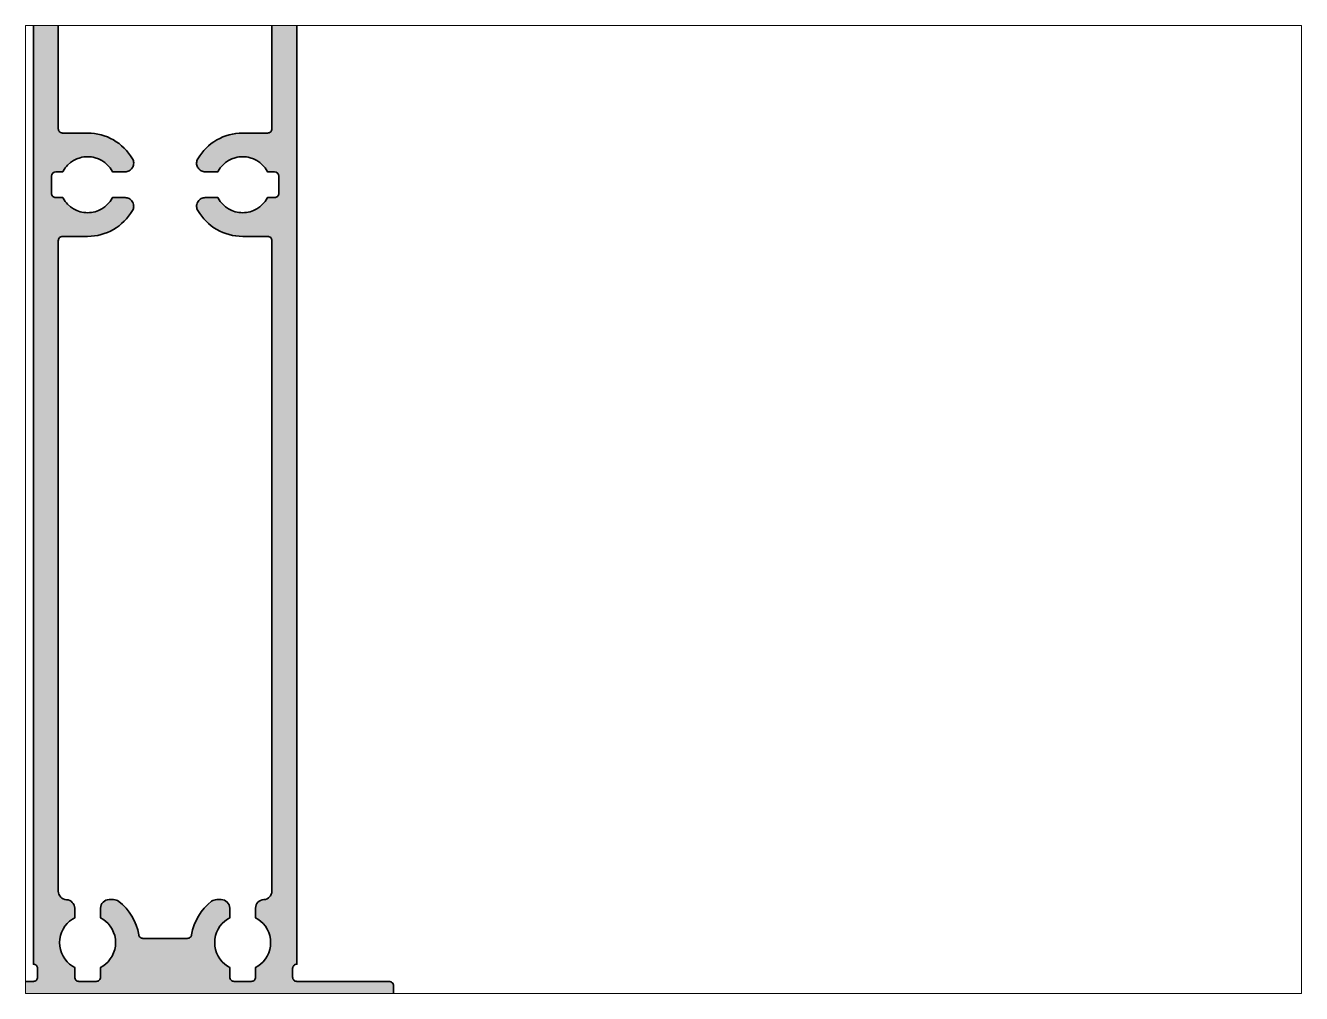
# Paper-space layout 'CatXmedia Arial 1zu2' of a CAD drawing. Header units: millimetres. Extents: x 26 to 231, y 20 to 176.
# The model-space entities are those that its viewports show. They can reach past a viewport. Long polylines and large blocks are cut down to what shows.
import ezdxf

# ---------------------------------------------------------------- set-up
doc = ezdxf.new("R2010")
doc.units = ezdxf.units.MM
doc.layers.get('0').update_dxf_attribs({"color": 18, "true_color": 0x000000})
doc.layers.add('0S-Alu contour', color=7, linetype='Continuous', lineweight=35, true_color=0xffffff)
doc.layers.add('0S-Alu hatch', color=253, linetype='Continuous', lineweight=25, true_color=0xadadad)

# ---------------------------------------------------------------- blocks, each defined once
blk = doc.blocks.new('536690')
at = {"layer": '0S-Alu hatch'}
h = blk.add_hatch(color=256, dxfattribs=at)
h.paths.add_polyline_path([(0.125, 0), (0.275, 0), (0.278, 0), (0.281, 0), (0.284, 0), (0.287, 0.001), (0.29, 0.001), (0.293, 0.001), (0.296, 0.002), (0.299, 0.002), (0.302, 0.003), (0.305, 0.004), (0.308, 0.005), (0.311, 0.005), (0.314, 0.006), (0.317, 0.007), (0.32, 0.008), (0.323, 0.01), (0.326, 0.011), (0.329, 0.012), (0.331, 0.013), (0.334, 0.015), (0.337, 0.016), (0.34, 0.018), (0.342, 0.02), (0.345, 0.021), (0.347, 0.023), (0.35, 0.025), (0.352, 0.027), (0.355, 0.029), (0.357, 0.031), (0.359, 0.033), (0.361, 0.035), (0.363, 0.037), (0.366, 0.039), (0.368, 0.041), (0.37, 0.043), (0.372, 0.046), (0.373, 0.048), (0.375, 0.05), (0.377, 0.053), (0.379, 0.055), (0.381, 0.058), (0.382, 0.061), (0.384, 0.063), (0.385, 0.066), (0.387, 0.069), (0.388, 0.072), (0.389, 0.074), (0.391, 0.077), (0.392, 0.08), (0.393, 0.083), (0.394, 0.086), (0.395, 0.089), (0.396, 0.092), (0.396, 0.095), (0.397, 0.098), (0.398, 0.101), (0.398, 0.104), (0.399, 0.107), (0.399, 0.11), (0.399, 0.113), (0.4, 0.116), (0.4, 0.119), (0.4, 0.122), (0.4, 0.125), (0.4, 1.25), (0.4, 1.253), (0.4, 1.256), (0.4, 1.259), (0.401, 1.262), (0.401, 1.265), (0.401, 1.268), (0.402, 1.271), (0.402, 1.274), (0.403, 1.277), (0.404, 1.28), (0.405, 1.283), (0.405, 1.286), (0.406, 1.289), (0.407, 1.292), (0.408, 1.295), (0.41, 1.298), (0.411, 1.301), (0.412, 1.304), (0.413, 1.306), (0.415, 1.309), (0.416, 1.312), (0.418, 1.315), (0.42, 1.317), (0.421, 1.32), (0.423, 1.322), (0.425, 1.325), (0.427, 1.327), (0.429, 1.33), (0.431, 1.332), (0.433, 1.334), (0.435, 1.336), (0.437, 1.338), (0.439, 1.341), (0.441, 1.343), (0.443, 1.345), (0.446, 1.347), (0.448, 1.348), (0.45, 1.35), (0.453, 1.352), (0.455, 1.354), (0.458, 1.356), (0.461, 1.357), (0.463, 1.359), (0.466, 1.36), (0.469, 1.362), (0.472, 1.363), (0.474, 1.364), (0.477, 1.366), (0.48, 1.367), (0.483, 1.368), (0.486, 1.369), (0.489, 1.37), (0.492, 1.371), (0.495, 1.371), (0.498, 1.372), (0.501, 1.373), (0.504, 1.373), (0.507, 1.374), (0.51, 1.374), (0.513, 1.374), (0.516, 1.375), (0.519, 1.375), (0.522, 1.375), (0.525, 1.375), (4.75, 1.375), (4.753, 1.375), (4.756, 1.375), (4.759, 1.375), (4.762, 1.374), (4.765, 1.374), (4.768, 1.374), (4.771, 1.373), (4.774, 1.373), (4.777, 1.372), (4.78, 1.371), (4.783, 1.371), (4.786, 1.37), (4.789, 1.369), (4.792, 1.368), (4.795, 1.367), (4.798, 1.366), (4.801, 1.364), (4.804, 1.363), (4.806, 1.362), (4.809, 1.36), (4.812, 1.359), (4.815, 1.357), (4.817, 1.356), (4.82, 1.354), (4.822, 1.352), (4.825, 1.35), (4.827, 1.348), (4.83, 1.347), (4.832, 1.345), (4.834, 1.343), (4.836, 1.341), (4.838, 1.338), (4.841, 1.336), (4.843, 1.334), (4.845, 1.332), (4.847, 1.33), (4.848, 1.327), (4.85, 1.325), (4.852, 1.322), (4.854, 1.32), (4.856, 1.317), (4.857, 1.315), (4.859, 1.312), (4.86, 1.309), (4.862, 1.306), (4.863, 1.304), (4.864, 1.301), (4.866, 1.298), (4.867, 1.295), (4.868, 1.292), (4.869, 1.289), (4.87, 1.286), (4.871, 1.283), (4.871, 1.28), (4.872, 1.277), (4.873, 1.274), (4.873, 1.271), (4.874, 1.268), (4.874, 1.265), (4.874, 1.262), (4.875, 1.259), (4.875, 1.256), (4.875, 1.253), (4.875, 1.25), (4.875, 0.125), (4.875, 0.122), (4.875, 0.119), (4.875, 0.116), (4.876, 0.113), (4.876, 0.11), (4.876, 0.107), (4.877, 0.104), (4.877, 0.101), (4.878, 0.098), (4.879, 0.095), (4.88, 0.092), (4.88, 0.089), (4.881, 0.086), (4.882, 0.083), (4.883, 0.08), (4.885, 0.077), (4.886, 0.074), (4.887, 0.072), (4.888, 0.069), (4.89, 0.066), (4.891, 0.063), (4.893, 0.061), (4.895, 0.058), (4.896, 0.055), (4.898, 0.053), (4.9, 0.05), (4.902, 0.048), (4.904, 0.046), (4.906, 0.043), (4.908, 0.041), (4.91, 0.039), (4.912, 0.037), (4.914, 0.035), (4.916, 0.033), (4.918, 0.031), (4.921, 0.029), (4.923, 0.027), (4.925, 0.025), (4.928, 0.023), (4.93, 0.021), (4.933, 0.02), (4.936, 0.018), (4.938, 0.016), (4.941, 0.015), (4.944, 0.013), (4.947, 0.012), (4.949, 0.011), (4.952, 0.01), (4.955, 0.008), (4.958, 0.007), (4.961, 0.006), (4.964, 0.005), (4.967, 0.005), (4.97, 0.004), (4.973, 0.003), (4.976, 0.002), (4.979, 0.002), (4.982, 0.001), (4.985, 0.001), (4.988, 0.001), (4.991, 0), (4.994, 0), (4.997, 0), (5, 0), (5.25, 0), (5.253, 0), (5.256, 0), (5.259, 0), (5.262, 0.001), (5.265, 0.001), (5.268, 0.001), (5.271, 0.002), (5.274, 0.002), (5.277, 0.003), (5.28, 0.004), (5.283, 0.005), (5.286, 0.005), (5.289, 0.006), (5.292, 0.007), (5.295, 0.008), (5.298, 0.01), (5.301, 0.011), (5.304, 0.012), (5.306, 0.013), (5.309, 0.015), (5.312, 0.016), (5.315, 0.018), (5.317, 0.02), (5.32, 0.021), (5.322, 0.023), (5.325, 0.025), (5.327, 0.027), (5.33, 0.029), (5.332, 0.031), (5.334, 0.033), (5.336, 0.035), (5.338, 0.037), (5.341, 0.039), (5.343, 0.041), (5.345, 0.043), (5.347, 0.046), (5.348, 0.048), (5.35, 0.05), (5.352, 0.053), (5.354, 0.055), (5.356, 0.058), (5.357, 0.061), (5.359, 0.063), (5.36, 0.066), (5.362, 0.069), (5.363, 0.072), (5.364, 0.074), (5.366, 0.077), (5.367, 0.08), (5.368, 0.083), (5.369, 0.086), (5.37, 0.089), (5.371, 0.092), (5.371, 0.095), (5.372, 0.098), (5.373, 0.101), (5.373, 0.104), (5.374, 0.107), (5.374, 0.11), (5.374, 0.113), (5.375, 0.116), (5.375, 0.119), (5.375, 0.122), (5.375, 0.125), (5.375, 1.25), (5.375, 1.253), (5.375, 1.256), (5.375, 1.259), (5.376, 1.262), (5.376, 1.265), (5.376, 1.268), (5.377, 1.271), (5.377, 1.274), (5.378, 1.277), (5.379, 1.28), (5.38, 1.283), (5.38, 1.286), (5.381, 1.289), (5.382, 1.292), (5.383, 1.295), (5.385, 1.298), (5.386, 1.301), (5.387, 1.304), (5.388, 1.306), (5.39, 1.309), (5.391, 1.312), (5.393, 1.315), (5.395, 1.317), (5.396, 1.32), (5.398, 1.322), (5.4, 1.325), (5.402, 1.327), (5.404, 1.33), (5.406, 1.332), (5.408, 1.334), (5.41, 1.336), (5.412, 1.338), (5.414, 1.341), (5.416, 1.343), (5.418, 1.345), (5.421, 1.347), (5.423, 1.348), (5.425, 1.35), (5.428, 1.352), (5.43, 1.354), (5.433, 1.356), (5.436, 1.357), (5.438, 1.359), (5.441, 1.36), (5.444, 1.362), (5.447, 1.363), (5.449, 1.364), (5.452, 1.366), (5.455, 1.367), (5.458, 1.368), (5.461, 1.369), (5.464, 1.37), (5.467, 1.371), (5.47, 1.371), (5.473, 1.372), (5.476, 1.373), (5.479, 1.373), (5.482, 1.374), (5.485, 1.374), (5.488, 1.374), (5.491, 1.375), (5.494, 1.375), (5.497, 1.375), (5.5, 1.375), (6.563, 1.376), (6.563, 1.377), (6.564, 1.378), (6.564, 1.379), (6.564, 1.38), (6.565, 1.382), (6.565, 1.383), (6.566, 1.384), (6.566, 1.385), (6.567, 1.387), (6.567, 1.388), (6.568, 1.389), (6.568, 1.39), (6.569, 1.391), (6.569, 1.393), (6.57, 1.394), (6.571, 1.395), (6.572, 1.396), (6.572, 1.397), (6.573, 1.398), (6.574, 1.4), (6.575, 1.401), (6.576, 1.402), (6.576, 1.403), (6.577, 1.404), (6.578, 1.405), (6.579, 1.406), (6.58, 1.407), (6.581, 1.408), (6.582, 1.409), (6.583, 1.41), (6.584, 1.411), (6.585, 1.412), (6.586, 1.412), (6.588, 1.413), (6.589, 1.414), (6.59, 1.415), (6.591, 1.416), (6.592, 1.416), (6.593, 1.417), (6.595, 1.418), (6.596, 1.418), (6.597, 1.419), (6.598, 1.42), (6.6, 1.42), (6.601, 1.421), (6.602, 1.421), (6.603, 1.422), (6.605, 1.422), (6.606, 1.423), (6.607, 1.423), (6.609, 1.423), (6.61, 1.424), (6.611, 1.424), (6.613, 1.424), (6.614, 1.425), (6.615, 1.425), (6.616, 1.425), (6.618, 1.425), (6.619, 1.425), (6.62, 1.425), (6.622, 1.426), (6.623, 1.426), (6.624, 1.426), (6.625, 1.426), (6.627, 1.426), (6.628, 1.426), (6.629, 1.426), (6.63, 1.425), (6.632, 1.425), (6.633, 1.425), (6.634, 1.425), (6.636, 1.425), (6.637, 1.425), (6.638, 1.424), (6.639, 1.424), (6.641, 1.424), (6.642, 1.423), (6.643, 1.423), (6.645, 1.423), (6.646, 1.422), (6.647, 1.422), (6.648, 1.421), (6.65, 1.421), (6.651, 1.42), (6.652, 1.42), (6.654, 1.419), (6.655, 1.418), (6.656, 1.418), (6.657, 1.417), (6.658, 1.416), (6.66, 1.416), (6.661, 1.415), (6.662, 1.414), (6.663, 1.413), (6.664, 1.412), (6.665, 1.412), (6.666, 1.411), (6.667, 1.41), (6.668, 1.409), (6.669, 1.408), (6.67, 1.407), (6.671, 1.406), (6.672, 1.405), (6.673, 1.404), (6.674, 1.403), (6.675, 1.402), (6.676, 1.401), (6.677, 1.4), (6.678, 1.398), (6.678, 1.397), (6.679, 1.396), (6.68, 1.395), (6.681, 1.394), (6.681, 1.393), (6.682, 1.391), (6.682, 1.39), (6.683, 1.389), (6.684, 1.388), (6.684, 1.387), (6.685, 1.385), (6.685, 1.384), (6.685, 1.383), (6.686, 1.382), (6.686, 1.38), (6.687, 1.379), (6.687, 1.378), (6.687, 1.377), (6.688, 1.376), (7.75, 1.375), (7.753, 1.375), (7.756, 1.375), (7.759, 1.375), (7.762, 1.374), (7.765, 1.374), (7.768, 1.374), (7.771, 1.373), (7.774, 1.373), (7.777, 1.372), (7.78, 1.371), (7.783, 1.371), (7.786, 1.37), (7.789, 1.369), (7.792, 1.368), (7.795, 1.367), (7.798, 1.366), (7.801, 1.364), (7.804, 1.363), (7.806, 1.362), (7.809, 1.36), (7.812, 1.359), (7.815, 1.357), (7.817, 1.356), (7.82, 1.354), (7.822, 1.352), (7.825, 1.35), (7.827, 1.348), (7.83, 1.347), (7.832, 1.345), (7.834, 1.343), (7.836, 1.341), (7.838, 1.338), (7.841, 1.336), (7.843, 1.334), (7.845, 1.332), (7.847, 1.33), (7.848, 1.327), (7.85, 1.325), (7.852, 1.322), (7.854, 1.32), (7.856, 1.317), (7.857, 1.315), (7.859, 1.312), (7.86, 1.309), (7.862, 1.306), (7.863, 1.304), (7.864, 1.301), (7.866, 1.298), (7.867, 1.295), (7.868, 1.292), (7.869, 1.289), (7.87, 1.286), (7.871, 1.283), (7.871, 1.28), (7.872, 1.277), (7.873, 1.274), (7.873, 1.271), (7.874, 1.268), (7.874, 1.265), (7.874, 1.262), (7.875, 1.259), (7.875, 1.256), (7.875, 1.253), (7.875, 1.25), (7.875, 0.125), (7.875, 0.122), (7.875, 0.119), (7.875, 0.116), (7.876, 0.113), (7.876, 0.11), (7.876, 0.107), (7.877, 0.104), (7.877, 0.101), (7.878, 0.098), (7.879, 0.095), (7.88, 0.092), (7.88, 0.089), (7.881, 0.086), (7.882, 0.083), (7.883, 0.08), (7.885, 0.077), (7.886, 0.074), (7.887, 0.072), (7.888, 0.069), (7.89, 0.066), (7.891, 0.063), (7.893, 0.061), (7.895, 0.058), (7.896, 0.055), (7.898, 0.053), (7.9, 0.05), (7.902, 0.048), (7.904, 0.046), (7.906, 0.043), (7.908, 0.041), (7.91, 0.039), (7.912, 0.037), (7.914, 0.035), (7.916, 0.033), (7.918, 0.031), (7.921, 0.029), (7.923, 0.027), (7.925, 0.025), (7.928, 0.023), (7.93, 0.021), (7.933, 0.02), (7.936, 0.018), (7.938, 0.016), (7.941, 0.015), (7.944, 0.013), (7.947, 0.012), (7.949, 0.011), (7.952, 0.01), (7.955, 0.008), (7.958, 0.007), (7.961, 0.006), (7.964, 0.005), (7.967, 0.005), (7.97, 0.004), (7.973, 0.003), (7.976, 0.002), (7.979, 0.002), (7.982, 0.001), (7.985, 0.001), (7.988, 0.001), (7.991, 0), (7.994, 0), (7.997, 0), (8, 0), (8.25, 0), (8.253, 0), (8.256, 0), (8.259, 0), (8.262, 0.001), (8.265, 0.001), (8.268, 0.001), (8.271, 0.002), (8.274, 0.002), (8.277, 0.003), (8.28, 0.004), (8.283, 0.005), (8.286, 0.005), (8.289, 0.006), (8.292, 0.007), (8.295, 0.008), (8.298, 0.01), (8.301, 0.011), (8.304, 0.012), (8.306, 0.013), (8.309, 0.015), (8.312, 0.016), (8.315, 0.018), (8.317, 0.02), (8.32, 0.021), (8.322, 0.023), (8.325, 0.025), (8.327, 0.027), (8.33, 0.029), (8.332, 0.031), (8.334, 0.033), (8.336, 0.035), (8.338, 0.037), (8.341, 0.039), (8.343, 0.041), (8.345, 0.043), (8.347, 0.046), (8.348, 0.048), (8.35, 0.05), (8.352, 0.053), (8.354, 0.055), (8.356, 0.058), (8.357, 0.061), (8.359, 0.063), (8.36, 0.066), (8.362, 0.069), (8.363, 0.072), (8.364, 0.074), (8.366, 0.077), (8.367, 0.08), (8.368, 0.083), (8.369, 0.086), (8.37, 0.089), (8.371, 0.092), (8.371, 0.095), (8.372, 0.098), (8.373, 0.101), (8.373, 0.104), (8.374, 0.107), (8.374, 0.11), (8.374, 0.113), (8.375, 0.116), (8.375, 0.119), (8.375, 0.122), (8.375, 0.125), (8.375, 1.25), (8.375, 1.253), (8.375, 1.256), (8.375, 1.259), (8.376, 1.262), (8.376, 1.265), (8.376, 1.268), (8.377, 1.271), (8.377, 1.274), (8.378, 1.277), (8.379, 1.28), (8.38, 1.283), (8.38, 1.286), (8.381, 1.289), (8.382, 1.292), (8.383, 1.295), (8.385, 1.298), (8.386, 1.301), (8.387, 1.304), (8.388, 1.306), (8.39, 1.309), (8.391, 1.312), (8.393, 1.315), (8.395, 1.317), (8.396, 1.32), (8.398, 1.322), (8.4, 1.325), (8.402, 1.327), (8.404, 1.33), (8.406, 1.332), (8.408, 1.334), (8.41, 1.336), (8.412, 1.338), (8.414, 1.341), (8.416, 1.343), (8.418, 1.345), (8.421, 1.347), (8.423, 1.348), (8.425, 1.35), (8.428, 1.352), (8.43, 1.354), (8.433, 1.356), (8.436, 1.357), (8.438, 1.359), (8.441, 1.36), (8.444, 1.362), (8.447, 1.363), (8.449, 1.364), (8.452, 1.366), (8.455, 1.367), (8.458, 1.368), (8.461, 1.369), (8.464, 1.37), (8.467, 1.371), (8.47, 1.371), (8.473, 1.372), (8.476, 1.373), (8.479, 1.373), (8.482, 1.374), (8.485, 1.374), (8.488, 1.374), (8.491, 1.375), (8.494, 1.375), (8.497, 1.375), (8.5, 1.375), (12.725, 1.375), (12.728, 1.375), (12.731, 1.375), (12.734, 1.375), (12.737, 1.374), (12.74, 1.374), (12.743, 1.374), (12.746, 1.373), (12.749, 1.373), (12.752, 1.372), (12.755, 1.371), (12.758, 1.371), (12.761, 1.37), (12.764, 1.369), (12.767, 1.368), (12.77, 1.367), (12.773, 1.366), (12.776, 1.364), (12.779, 1.363), (12.781, 1.362), (12.784, 1.36), (12.787, 1.359), (12.79, 1.357), (12.792, 1.356), (12.795, 1.354), (12.797, 1.352), (12.8, 1.35), (12.802, 1.348), (12.805, 1.347), (12.807, 1.345), (12.809, 1.343), (12.811, 1.341), (12.813, 1.338), (12.816, 1.336), (12.818, 1.334), (12.82, 1.332), (12.822, 1.33), (12.823, 1.327), (12.825, 1.325), (12.827, 1.322), (12.829, 1.32), (12.831, 1.317), (12.832, 1.315), (12.834, 1.312), (12.835, 1.309), (12.837, 1.306), (12.838, 1.304), (12.839, 1.301), (12.841, 1.298), (12.842, 1.295), (12.843, 1.292), (12.844, 1.289), (12.845, 1.286), (12.846, 1.283), (12.846, 1.28), (12.847, 1.277), (12.848, 1.274), (12.848, 1.271), (12.849, 1.268), (12.849, 1.265), (12.849, 1.262), (12.85, 1.259), (12.85, 1.256), (12.85, 1.253), (12.85, 1.25), (12.85, 0.125), (12.85, 0.122), (12.85, 0.119), (12.85, 0.116), (12.851, 0.113), (12.851, 0.11), (12.851, 0.107), (12.852, 0.104), (12.852, 0.101), (12.853, 0.098), (12.854, 0.095), (12.855, 0.092), (12.855, 0.089), (12.856, 0.086), (12.857, 0.083), (12.858, 0.08), (12.86, 0.077), (12.861, 0.074), (12.862, 0.072), (12.863, 0.069), (12.865, 0.066), (12.866, 0.063), (12.868, 0.061), (12.87, 0.058), (12.871, 0.055), (12.873, 0.053), (12.875, 0.05), (12.877, 0.048), (12.879, 0.046), (12.881, 0.043), (12.883, 0.041), (12.885, 0.039), (12.887, 0.037), (12.889, 0.035), (12.891, 0.033), (12.893, 0.031), (12.896, 0.029), (12.898, 0.027), (12.9, 0.025), (12.903, 0.023), (12.905, 0.021), (12.908, 0.02), (12.911, 0.018), (12.913, 0.016), (12.916, 0.015), (12.919, 0.013), (12.922, 0.012), (12.924, 0.011), (12.927, 0.01), (12.93, 0.008), (12.933, 0.007), (12.936, 0.006), (12.939, 0.005), (12.942, 0.005), (12.945, 0.004), (12.948, 0.003), (12.951, 0.002), (12.954, 0.002), (12.957, 0.001), (12.96, 0.001), (12.963, 0.001), (12.966, 0), (12.969, 0), (12.972, 0), (12.975, 0), (13.125, 0), (13.128, 0), (13.131, 0), (13.134, 0), (13.137, 0.001), (13.14, 0.001), (13.143, 0.001), (13.146, 0.002), (13.149, 0.002), (13.152, 0.003), (13.155, 0.004), (13.158, 0.005), (13.161, 0.005), (13.164, 0.006), (13.167, 0.007), (13.17, 0.008), (13.173, 0.01), (13.176, 0.011), (13.179, 0.012), (13.181, 0.013), (13.184, 0.015), (13.187, 0.016), (13.19, 0.018), (13.192, 0.02), (13.195, 0.021), (13.197, 0.023), (13.2, 0.025), (13.202, 0.027), (13.205, 0.029), (13.207, 0.031), (13.209, 0.033), (13.211, 0.035), (13.213, 0.037), (13.216, 0.039), (13.218, 0.041), (13.22, 0.043), (13.222, 0.046), (13.223, 0.048), (13.225, 0.05), (13.227, 0.053), (13.229, 0.055), (13.231, 0.058), (13.232, 0.061), (13.234, 0.063), (13.235, 0.066), (13.237, 0.069), (13.238, 0.072), (13.239, 0.074), (13.241, 0.077), (13.242, 0.08), (13.243, 0.083), (13.244, 0.086), (13.245, 0.089), (13.246, 0.092), (13.246, 0.095), (13.247, 0.098), (13.248, 0.101), (13.248, 0.104), (13.249, 0.107), (13.249, 0.11), (13.249, 0.113), (13.25, 0.116), (13.25, 0.119), (13.25, 0.122), (13.25, 0.125), (13.25, 2), (13.25, 2.003), (13.25, 2.006), (13.25, 2.009), (13.249, 2.012), (13.249, 2.015), (13.249, 2.018), (13.248, 2.021), (13.248, 2.024), (13.247, 2.027), (13.246, 2.03), (13.246, 2.033), (13.245, 2.036), (13.244, 2.039), (13.243, 2.042), (13.242, 2.045), (13.241, 2.048), (13.239, 2.051), (13.238, 2.054), (13.237, 2.056), (13.235, 2.059), (13.234, 2.062), (13.232, 2.065), (13.231, 2.067), (13.229, 2.07), (13.227, 2.072), (13.225, 2.075), (13.223, 2.077), (13.222, 2.08), (13.22, 2.082), (13.218, 2.084), (13.216, 2.086), (13.213, 2.088), (13.211, 2.091), (13.209, 2.093), (13.207, 2.095), (13.205, 2.097), (13.202, 2.098), (13.2, 2.1), (13.197, 2.102), (13.195, 2.104), (13.192, 2.106), (13.19, 2.107), (13.187, 2.109), (13.184, 2.11), (13.181, 2.112), (13.179, 2.113), (13.176, 2.114), (13.173, 2.116), (13.17, 2.117), (13.167, 2.118), (13.164, 2.119), (13.161, 2.12), (13.158, 2.121), (13.155, 2.121), (13.152, 2.122), (13.149, 2.123), (13.146, 2.123), (13.143, 2.124), (13.14, 2.124), (13.137, 2.124), (13.134, 2.125), (13.131, 2.125), (13.128, 2.125), (13.125, 2.125), (10.45, 2.125), (10.447, 2.125), (10.444, 2.125), (10.441, 2.125), (10.438, 2.126), (10.435, 2.126), (10.432, 2.126), (10.429, 2.127), (10.426, 2.127), (10.423, 2.128), (10.42, 2.129), (10.417, 2.13), (10.414, 2.13), (10.411, 2.131), (10.408, 2.132), (10.405, 2.133), (10.402, 2.135), (10.399, 2.136), (10.397, 2.137), (10.394, 2.138), (10.391, 2.14), (10.388, 2.141), (10.386, 2.143), (10.383, 2.145), (10.38, 2.146), (10.378, 2.148), (10.375, 2.15), (10.373, 2.152), (10.371, 2.154), (10.368, 2.156), (10.366, 2.158), (10.364, 2.16), (10.362, 2.162), (10.36, 2.164), (10.358, 2.166), (10.356, 2.168), (10.354, 2.171), (10.352, 2.173), (10.35, 2.175), (10.348, 2.178), (10.346, 2.18), (10.345, 2.183), (10.343, 2.186), (10.341, 2.188), (10.34, 2.191), (10.338, 2.194), (10.337, 2.197), (10.336, 2.199), (10.335, 2.202), (10.333, 2.205), (10.332, 2.208), (10.331, 2.211), (10.33, 2.214), (10.33, 2.217), (10.329, 2.22), (10.328, 2.223), (10.327, 2.226), (10.327, 2.229), (10.326, 2.232), (10.326, 2.235), (10.326, 2.238), (10.325, 2.241), (10.325, 2.244), (10.325, 2.247), (10.325, 2.25), (10.325, 2.5), (10.325, 2.503), (10.325, 2.506), (10.325, 2.509), (10.326, 2.512), (10.326, 2.515), (10.326, 2.518), (10.327, 2.521), (10.327, 2.524), (10.328, 2.527), (10.329, 2.53), (10.33, 2.533), (10.33, 2.536), (10.331, 2.539), (10.332, 2.542), (10.333, 2.545), (10.335, 2.548), (10.336, 2.551), (10.337, 2.554), (10.338, 2.556), (10.34, 2.559), (10.341, 2.562), (10.343, 2.565), (10.345, 2.567), (10.346, 2.57), (10.348, 2.572), (10.35, 2.575), (10.352, 2.577), (10.354, 2.58), (10.356, 2.582), (10.358, 2.584), (10.36, 2.586), (10.362, 2.588), (10.364, 2.591), (10.366, 2.593), (10.368, 2.595), (10.371, 2.597), (10.373, 2.598), (10.375, 2.6), (10.378, 2.602), (10.38, 2.604), (10.383, 2.606), (10.386, 2.607), (10.388, 2.609), (10.391, 2.61), (10.394, 2.612), (10.397, 2.613), (10.399, 2.614), (10.402, 2.616), (10.405, 2.617), (10.408, 2.618), (10.411, 2.619), (10.414, 2.62), (10.417, 2.621), (10.42, 2.621), (10.423, 2.622), (10.426, 2.623), (10.429, 2.623), (10.432, 2.624), (10.435, 2.624), (10.438, 2.624), (10.441, 2.625), (10.444, 2.625), (10.447, 2.625), (10.45, 2.625), (10.45, 56.1), (10.447, 56.1), (10.444, 56.1), (10.441, 56.101), (10.438, 56.101), (10.435, 56.101), (10.432, 56.102), (10.429, 56.102), (10.426, 56.103), (10.423, 56.103), (10.42, 56.104), (10.417, 56.105), (10.414, 56.106), (10.411, 56.107), (10.408, 56.108), (10.405, 56.109), (10.402, 56.11), (10.399, 56.111), (10.397, 56.112), (10.394, 56.114), (10.391, 56.115), (10.388, 56.117), (10.386, 56.118), (10.383, 56.12), (10.381, 56.121), (10.378, 56.123), (10.376, 56.125), (10.373, 56.127), (10.371, 56.129), (10.368, 56.131), (10.366, 56.133), (10.364, 56.135), (10.362, 56.137), (10.36, 56.139), (10.358, 56.141), (10.356, 56.143), (10.354, 56.146), (10.352, 56.148), (10.35, 56.151), (10.348, 56.153), (10.346, 56.156), (10.345, 56.158), (10.343, 56.161), (10.342, 56.163), (10.34, 56.166), (10.339, 56.169), (10.337, 56.172), (10.336, 56.174), (10.335, 56.177), (10.334, 56.18), (10.333, 56.183), (10.332, 56.186), (10.331, 56.189), (10.33, 56.192), (10.329, 56.195), (10.328, 56.198), (10.328, 56.201), (10.327, 56.204), (10.327, 56.207), (10.326, 56.21), (10.326, 56.213), (10.326, 56.216), (10.325, 56.219), (10.325, 56.222), (10.325, 56.225), (10.325, 56.475), (10.325, 56.478), (10.325, 56.481), (10.326, 56.484), (10.326, 56.487), (10.326, 56.49), (10.327, 56.493), (10.327, 56.496), (10.328, 56.499), (10.328, 56.502), (10.329, 56.505), (10.33, 56.508), (10.331, 56.511), (10.332, 56.514), (10.333, 56.517), (10.334, 56.52), (10.335, 56.523), (10.336, 56.526), (10.337, 56.529), (10.339, 56.531), (10.34, 56.534), (10.342, 56.537), (10.343, 56.54), (10.345, 56.542), (10.346, 56.545), (10.348, 56.547), (10.35, 56.55), (10.352, 56.552), (10.354, 56.555), (10.356, 56.557), (10.358, 56.559), (10.36, 56.561), (10.362, 56.563), (10.364, 56.566), (10.366, 56.568), (10.369, 56.57), (10.371, 56.572), (10.373, 56.573), (10.376, 56.575), (10.378, 56.577), (10.381, 56.579), (10.383, 56.581), (10.386, 56.582), (10.389, 56.584), (10.391, 56.585), (10.394, 56.587), (10.397, 56.588), (10.4, 56.589), (10.402, 56.591), (10.405, 56.592), (10.408, 56.593), (10.411, 56.594), (10.414, 56.595), (10.417, 56.596), (10.42, 56.596), (10.423, 56.597), (10.426, 56.598), (10.429, 56.598), (10.432, 56.599), (10.435, 56.599), (10.438, 56.599), (10.441, 56.6), (10.444, 56.6), (10.447, 56.6), (10.45, 56.6), (13.125, 56.6), (13.128, 56.6), (13.131, 56.6), (13.134, 56.6), (13.137, 56.601), (13.14, 56.601), (13.143, 56.601), (13.146, 56.602), (13.149, 56.602), (13.152, 56.603), (13.155, 56.604), (13.158, 56.605), (13.161, 56.605), (13.164, 56.606), (13.167, 56.607), (13.17, 56.608), (13.173, 56.61), (13.176, 56.611), (13.179, 56.612), (13.182, 56.613), (13.184, 56.615), (13.187, 56.616), (13.19, 56.618), (13.192, 56.62), (13.195, 56.621), (13.198, 56.623), (13.2, 56.625), (13.202, 56.627), (13.205, 56.629), (13.207, 56.631), (13.209, 56.633), (13.212, 56.635), (13.214, 56.637), (13.216, 56.639), (13.218, 56.641), (13.22, 56.643), (13.222, 56.646), (13.224, 56.648), (13.226, 56.65), (13.227, 56.653), (13.229, 56.655), (13.231, 56.658), (13.232, 56.661), (13.234, 56.663), (13.236, 56.666), (13.237, 56.669), (13.238, 56.672), (13.24, 56.674), (13.241, 56.677), (13.242, 56.68), (13.243, 56.683), (13.244, 56.686), (13.245, 56.689), (13.246, 56.692), (13.247, 56.695), (13.247, 56.698), (13.248, 56.701), (13.249, 56.704), (13.249, 56.707), (13.249, 56.71), (13.25, 56.713), (13.25, 56.716), (13.25, 56.719), (13.25, 56.722), (13.25, 56.725), (13.25, 56.975), (13.25, 56.978), (13.25, 56.981), (13.25, 56.984), (13.25, 56.987), (13.249, 56.99), (13.249, 56.993), (13.249, 56.996), (13.248, 56.999), (13.247, 57.002), (13.247, 57.005), (13.246, 57.008), (13.245, 57.011), (13.244, 57.014), (13.243, 57.017), (13.242, 57.02), (13.241, 57.023), (13.24, 57.026), (13.238, 57.029), (13.237, 57.031), (13.236, 57.034), (13.234, 57.037), (13.232, 57.04), (13.231, 57.042), (13.229, 57.045), (13.227, 57.047), (13.226, 57.05), (13.224, 57.052), (13.222, 57.055), (13.22, 57.057), (13.218, 57.059), (13.216, 57.061), (13.214, 57.063), (13.212, 57.066), (13.209, 57.068), (13.207, 57.07), (13.205, 57.072), (13.202, 57.073), (13.2, 57.075), (13.198, 57.077), (13.195, 57.079), (13.192, 57.081), (13.19, 57.082), (13.187, 57.084), (13.184, 57.085), (13.182, 57.087), (13.179, 57.088), (13.176, 57.089), (13.173, 57.091), (13.17, 57.092), (13.167, 57.093), (13.164, 57.094), (13.161, 57.095), (13.158, 57.096), (13.155, 57.096), (13.152, 57.097), (13.149, 57.098), (13.146, 57.098), (13.143, 57.099), (13.14, 57.099), (13.137, 57.099), (13.134, 57.1), (13.131, 57.1), (13.128, 57.1), (13.125, 57.1), (0.125, 57.1), (0.122, 57.1), (0.119, 57.1), (0.116, 57.1), (0.113, 57.099), (0.11, 57.099), (0.107, 57.099), (0.104, 57.098), (0.101, 57.098), (0.098, 57.097), (0.095, 57.096), (0.092, 57.096), (0.089, 57.095), (0.086, 57.094), (0.083, 57.093), (0.08, 57.092), (0.077, 57.091), (0.075, 57.089), (0.072, 57.088), (0.069, 57.087), (0.066, 57.085), (0.064, 57.084), (0.061, 57.082), (0.058, 57.081), (0.056, 57.079), (0.053, 57.077), (0.051, 57.075), (0.048, 57.073), (0.046, 57.072), (0.044, 57.07), (0.041, 57.068), (0.039, 57.066), (0.037, 57.063), (0.035, 57.061), (0.033, 57.059), (0.031, 57.057), (0.029, 57.055), (0.027, 57.052), (0.025, 57.05), (0.023, 57.047), (0.021, 57.045), (0.02, 57.042), (0.018, 57.04), (0.017, 57.037), (0.015, 57.034), (0.014, 57.031), (0.012, 57.029), (0.011, 57.026), (0.01, 57.023), (0.009, 57.02), (0.008, 57.017), (0.007, 57.014), (0.006, 57.011), (0.005, 57.008), (0.004, 57.005), (0.003, 57.002), (0.003, 56.999), (0.002, 56.996), (0.002, 56.993), (0.001, 56.99), (0.001, 56.987), (0.001, 56.984), (0, 56.981), (0, 56.978), (0, 56.975), (0, 56.725), (0, 56.722), (0, 56.719), (0.001, 56.716), (0.001, 56.713), (0.001, 56.71), (0.002, 56.707), (0.002, 56.704), (0.003, 56.701), (0.003, 56.698), (0.004, 56.695), (0.005, 56.692), (0.006, 56.689), (0.007, 56.686), (0.008, 56.683), (0.009, 56.68), (0.01, 56.677), (0.011, 56.674), (0.012, 56.672), (0.014, 56.669), (0.015, 56.666), (0.017, 56.663), (0.018, 56.661), (0.02, 56.658), (0.021, 56.655), (0.023, 56.653), (0.025, 56.65), (0.027, 56.648), (0.029, 56.646), (0.031, 56.643), (0.033, 56.641), (0.035, 56.639), (0.037, 56.637), (0.039, 56.635), (0.041, 56.633), (0.044, 56.631), (0.046, 56.629), (0.048, 56.627), (0.051, 56.625), (0.053, 56.623), (0.056, 56.621), (0.058, 56.62), (0.061, 56.618), (0.064, 56.616), (0.066, 56.615), (0.069, 56.613), (0.072, 56.612), (0.075, 56.611), (0.077, 56.61), (0.08, 56.608), (0.083, 56.607), (0.086, 56.606), (0.089, 56.605), (0.092, 56.605), (0.095, 56.604), (0.098, 56.603), (0.101, 56.602), (0.104, 56.602), (0.107, 56.601), (0.11, 56.601), (0.113, 56.601), (0.116, 56.6), (0.119, 56.6), (0.122, 56.6), (0.125, 56.6), (2.8, 56.6), (2.803, 56.6), (2.806, 56.6), (2.809, 56.6), (2.812, 56.599), (2.815, 56.599), (2.818, 56.599), (2.821, 56.598), (2.824, 56.598), (2.827, 56.597), (2.83, 56.596), (2.833, 56.596), (2.836, 56.595), (2.839, 56.594), (2.842, 56.593), (2.845, 56.592), (2.848, 56.591), (2.851, 56.589), (2.854, 56.588), (2.857, 56.587), (2.859, 56.585), (2.862, 56.584), (2.865, 56.582), (2.867, 56.581), (2.87, 56.579), (2.873, 56.577), (2.875, 56.575), (2.877, 56.573), (2.88, 56.572), (2.882, 56.57), (2.884, 56.568), (2.887, 56.566), (2.889, 56.563), (2.891, 56.561), (2.893, 56.559), (2.895, 56.557), (2.897, 56.555), (2.899, 56.552), (2.901, 56.55), (2.902, 56.547), (2.904, 56.545), (2.906, 56.542), (2.907, 56.54), (2.909, 56.537), (2.911, 56.534), (2.912, 56.531), (2.913, 56.529), (2.915, 56.526), (2.916, 56.523), (2.917, 56.52), (2.918, 56.517), (2.919, 56.514), (2.92, 56.511), (2.921, 56.508), (2.922, 56.505), (2.922, 56.502), (2.923, 56.499), (2.924, 56.496), (2.924, 56.493), (2.924, 56.49), (2.925, 56.487), (2.925, 56.484), (2.925, 56.481), (2.925, 56.478), (2.925, 56.475), (2.925, 56.225), (2.925, 56.222), (2.925, 56.219), (2.925, 56.216), (2.925, 56.213), (2.924, 56.21), (2.924, 56.207), (2.924, 56.204), (2.923, 56.201), (2.922, 56.198), (2.922, 56.195), (2.921, 56.192), (2.92, 56.189), (2.919, 56.186), (2.918, 56.183), (2.917, 56.18), (2.916, 56.177), (2.915, 56.174), (2.913, 56.172), (2.912, 56.169), (2.911, 56.166), (2.909, 56.163), (2.907, 56.161), (2.906, 56.158), (2.904, 56.155), (2.902, 56.153), (2.901, 56.15), (2.899, 56.148), (2.897, 56.146), (2.895, 56.143), (2.893, 56.141), (2.891, 56.139), (2.889, 56.137), (2.887, 56.135), (2.884, 56.133), (2.882, 56.131), (2.88, 56.129), (2.877, 56.127), (2.875, 56.125), (2.873, 56.123), (2.87, 56.121), (2.867, 56.12), (2.865, 56.118), (2.862, 56.116), (2.859, 56.115), (2.857, 56.113), (2.854, 56.112), (2.851, 56.111), (2.848, 56.11), (2.845, 56.108), (2.842, 56.107), (2.839, 56.106), (2.837, 56.105), (2.834, 56.105), (2.831, 56.104), (2.828, 56.103), (2.825, 56.102), (2.821, 56.102), (2.818, 56.101), (2.815, 56.101), (2.812, 56.101), (2.809, 56.1), (2.806, 56.1), (2.803, 56.1), (2.8, 56.1), (2.8, 2.625), (2.803, 2.625), (2.806, 2.625), (2.809, 2.625), (2.812, 2.624), (2.815, 2.624), (2.818, 2.624), (2.821, 2.623), (2.824, 2.623), (2.827, 2.622), (2.83, 2.621), (2.833, 2.621), (2.836, 2.62), (2.839, 2.619), (2.842, 2.618), (2.845, 2.617), (2.848, 2.616), (2.851, 2.614), (2.854, 2.613), (2.856, 2.612), (2.859, 2.61), (2.862, 2.609), (2.865, 2.607), (2.867, 2.606), (2.87, 2.604), (2.872, 2.602), (2.875, 2.6), (2.877, 2.598), (2.88, 2.597), (2.882, 2.595), (2.884, 2.593), (2.886, 2.591), (2.888, 2.588), (2.891, 2.586), (2.893, 2.584), (2.895, 2.582), (2.897, 2.58), (2.898, 2.577), (2.9, 2.575), (2.902, 2.572), (2.904, 2.57), (2.906, 2.567), (2.907, 2.565), (2.909, 2.562), (2.91, 2.559), (2.912, 2.556), (2.913, 2.554), (2.914, 2.551), (2.916, 2.548), (2.917, 2.545), (2.918, 2.542), (2.919, 2.539), (2.92, 2.536), (2.921, 2.533), (2.921, 2.53), (2.922, 2.527), (2.923, 2.524), (2.923, 2.521), (2.924, 2.518), (2.924, 2.515), (2.924, 2.512), (2.925, 2.509), (2.925, 2.506), (2.925, 2.503), (2.925, 2.5), (2.925, 2.25), (2.925, 2.247), (2.925, 2.244), (2.925, 2.241), (2.924, 2.238), (2.924, 2.235), (2.924, 2.232), (2.923, 2.229), (2.923, 2.226), (2.922, 2.223), (2.921, 2.22), (2.921, 2.217), (2.92, 2.214), (2.919, 2.211), (2.918, 2.208), (2.917, 2.205), (2.916, 2.202), (2.914, 2.199), (2.913, 2.197), (2.912, 2.194), (2.91, 2.191), (2.909, 2.188), (2.907, 2.186), (2.906, 2.183), (2.904, 2.18), (2.902, 2.178), (2.9, 2.175), (2.898, 2.173), (2.897, 2.171), (2.895, 2.168), (2.893, 2.166), (2.891, 2.164), (2.888, 2.162), (2.886, 2.16), (2.884, 2.158), (2.882, 2.156), (2.88, 2.154), (2.877, 2.152), (2.875, 2.15), (2.872, 2.148), (2.87, 2.146), (2.867, 2.145), (2.865, 2.143), (2.862, 2.141), (2.859, 2.14), (2.856, 2.138), (2.854, 2.137), (2.851, 2.136), (2.848, 2.135), (2.845, 2.133), (2.842, 2.132), (2.839, 2.131), (2.836, 2.13), (2.833, 2.13), (2.83, 2.129), (2.827, 2.128), (2.824, 2.127), (2.821, 2.127), (2.818, 2.126), (2.815, 2.126), (2.812, 2.126), (2.809, 2.125), (2.806, 2.125), (2.803, 2.125), (2.8, 2.125), (0.125, 2.125), (0.122, 2.125), (0.119, 2.125), (0.116, 2.125), (0.113, 2.124), (0.11, 2.124), (0.107, 2.124), (0.104, 2.123), (0.101, 2.123), (0.098, 2.122), (0.095, 2.121), (0.092, 2.121), (0.089, 2.12), (0.086, 2.119), (0.083, 2.118), (0.08, 2.117), (0.077, 2.116), (0.074, 2.114), (0.072, 2.113), (0.069, 2.112), (0.066, 2.11), (0.063, 2.109), (0.061, 2.107), (0.058, 2.106), (0.055, 2.104), (0.053, 2.102), (0.05, 2.1), (0.048, 2.098), (0.046, 2.097), (0.043, 2.095), (0.041, 2.093), (0.039, 2.091), (0.037, 2.088), (0.035, 2.086), (0.033, 2.084), (0.031, 2.082), (0.029, 2.08), (0.027, 2.077), (0.025, 2.075), (0.023, 2.072), (0.021, 2.07), (0.02, 2.067), (0.018, 2.065), (0.016, 2.062), (0.015, 2.059), (0.013, 2.056), (0.012, 2.054), (0.011, 2.051), (0.01, 2.048), (0.008, 2.045), (0.007, 2.042), (0.006, 2.039), (0.005, 2.036), (0.005, 2.033), (0.004, 2.03), (0.003, 2.027), (0.002, 2.024), (0.002, 2.021), (0.001, 2.018), (0.001, 2.015), (0.001, 2.012), (0, 2.009), (0, 2.006), (0, 2.003), (0, 2), (0, 0.125), (0, 0.122), (0, 0.119), (0, 0.116), (0.001, 0.113), (0.001, 0.11), (0.001, 0.107), (0.002, 0.104), (0.002, 0.101), (0.003, 0.098), (0.004, 0.095), (0.005, 0.092), (0.005, 0.089), (0.006, 0.086), (0.007, 0.083), (0.008, 0.08), (0.01, 0.077), (0.011, 0.074), (0.012, 0.072), (0.013, 0.069), (0.015, 0.066), (0.016, 0.063), (0.018, 0.061), (0.02, 0.058), (0.021, 0.055), (0.023, 0.053), (0.025, 0.05), (0.027, 0.048), (0.029, 0.046), (0.031, 0.043), (0.033, 0.041), (0.035, 0.039), (0.037, 0.037), (0.039, 0.035), (0.041, 0.033), (0.043, 0.031), (0.046, 0.029), (0.048, 0.027), (0.05, 0.025), (0.053, 0.023), (0.055, 0.021), (0.058, 0.02), (0.061, 0.018), (0.063, 0.016), (0.066, 0.015), (0.069, 0.013), (0.072, 0.012), (0.074, 0.011), (0.077, 0.01), (0.08, 0.008), (0.083, 0.007), (0.086, 0.006), (0.089, 0.005), (0.092, 0.005), (0.095, 0.004), (0.098, 0.003), (0.101, 0.002), (0.104, 0.002), (0.107, 0.001), (0.11, 0.001), (0.113, 0.001), (0.116, 0), (0.119, 0), (0.122, 0)], flags=0)
h.paths.add_polyline_path([(8.875, 23.75), (9.6, 23.75), (9.603, 23.75), (9.606, 23.75), (9.609, 23.75), (9.612, 23.749), (9.615, 23.749), (9.618, 23.749), (9.621, 23.748), (9.624, 23.748), (9.627, 23.747), (9.63, 23.746), (9.633, 23.746), (9.636, 23.745), (9.639, 23.744), (9.642, 23.743), (9.645, 23.742), (9.648, 23.741), (9.651, 23.739), (9.654, 23.738), (9.656, 23.737), (9.659, 23.735), (9.662, 23.734), (9.665, 23.732), (9.667, 23.731), (9.67, 23.729), (9.672, 23.727), (9.675, 23.725), (9.677, 23.723), (9.68, 23.722), (9.682, 23.72), (9.684, 23.718), (9.686, 23.716), (9.688, 23.713), (9.691, 23.711), (9.693, 23.709), (9.695, 23.707), (9.697, 23.705), (9.698, 23.702), (9.7, 23.7), (9.702, 23.697), (9.704, 23.695), (9.706, 23.692), (9.707, 23.69), (9.709, 23.687), (9.71, 23.684), (9.712, 23.681), (9.713, 23.679), (9.714, 23.676), (9.716, 23.673), (9.717, 23.67), (9.718, 23.667), (9.719, 23.664), (9.72, 23.661), (9.721, 23.658), (9.721, 23.655), (9.722, 23.652), (9.723, 23.649), (9.723, 23.646), (9.724, 23.643), (9.724, 23.64), (9.724, 23.637), (9.725, 23.634), (9.725, 23.631), (9.725, 23.628), (9.725, 23.625), (9.725, 4.749), (9.725, 4.744), (9.725, 4.739), (9.725, 4.733), (9.724, 4.728), (9.724, 4.722), (9.723, 4.716), (9.722, 4.711), (9.721, 4.705), (9.72, 4.7), (9.719, 4.694), (9.717, 4.688), (9.716, 4.683), (9.714, 4.677), (9.713, 4.671), (9.711, 4.666), (9.709, 4.66), (9.706, 4.654), (9.704, 4.649), (9.701, 4.643), (9.699, 4.638), (9.696, 4.632), (9.693, 4.627), (9.69, 4.622), (9.687, 4.616), (9.683, 4.611), (9.68, 4.606), (9.676, 4.601), (9.672, 4.596), (9.669, 4.591), (9.665, 4.586), (9.66, 4.582), (9.656, 4.577), (9.652, 4.573), (9.647, 4.568), (9.643, 4.564), (9.638, 4.56), (9.633, 4.556), (9.629, 4.552), (9.624, 4.548), (9.619, 4.545), (9.613, 4.541), (9.608, 4.538), (9.603, 4.535), (9.598, 4.532), (9.592, 4.529), (9.587, 4.526), (9.582, 4.523), (9.576, 4.521), (9.571, 4.518), (9.565, 4.516), (9.559, 4.514), (9.554, 4.512), (9.548, 4.51), (9.543, 4.509), (9.537, 4.507), (9.532, 4.506), (9.526, 4.505), (9.52, 4.504), (9.515, 4.503), (9.509, 4.502), (9.504, 4.501), (9.498, 4.501), (9.493, 4.5), (9.488, 4.5), (9.482, 4.499), (9.477, 4.499), (9.471, 4.498), (9.466, 4.498), (9.46, 4.497), (9.455, 4.496), (9.449, 4.495), (9.444, 4.494), (9.438, 4.492), (9.432, 4.491), (9.427, 4.489), (9.421, 4.487), (9.416, 4.485), (9.41, 4.483), (9.405, 4.481), (9.399, 4.479), (9.394, 4.476), (9.388, 4.474), (9.383, 4.471), (9.377, 4.468), (9.372, 4.465), (9.367, 4.462), (9.362, 4.458), (9.357, 4.455), (9.352, 4.451), (9.347, 4.447), (9.342, 4.444), (9.337, 4.44), (9.332, 4.435), (9.328, 4.431), (9.323, 4.427), (9.319, 4.422), (9.315, 4.418), (9.311, 4.413), (9.307, 4.408), (9.303, 4.403), (9.299, 4.398), (9.295, 4.393), (9.292, 4.388), (9.288, 4.383), (9.285, 4.378), (9.282, 4.373), (9.279, 4.367), (9.276, 4.362), (9.274, 4.356), (9.271, 4.351), (9.269, 4.345), (9.267, 4.34), (9.265, 4.334), (9.263, 4.328), (9.261, 4.323), (9.259, 4.317), (9.258, 4.311), (9.256, 4.306), (9.255, 4.3), (9.254, 4.294), (9.253, 4.289), (9.252, 4.283), (9.252, 4.277), (9.251, 4.272), (9.251, 4.266), (9.25, 4.261), (9.25, 4.255), (9.25, 4.25), (9.25, 3.969), (9.314, 3.934), (9.335, 3.92), (9.355, 3.906), (9.375, 3.891), (9.394, 3.875), (9.413, 3.859), (9.432, 3.842), (9.45, 3.824), (9.468, 3.806), (9.485, 3.787), (9.501, 3.768), (9.517, 3.748), (9.533, 3.727), (9.548, 3.706), (9.562, 3.684), (9.575, 3.662), (9.588, 3.639), (9.6, 3.617), (9.612, 3.593), (9.622, 3.57), (9.632, 3.546), (9.641, 3.521), (9.649, 3.497), (9.657, 3.473), (9.663, 3.448), (9.669, 3.423), (9.674, 3.398), (9.678, 3.373), (9.682, 3.349), (9.684, 3.324), (9.686, 3.299), (9.687, 3.274), (9.688, 3.25), (9.687, 3.226), (9.686, 3.201), (9.684, 3.176), (9.682, 3.152), (9.678, 3.127), (9.674, 3.102), (9.669, 3.077), (9.663, 3.052), (9.657, 3.028), (9.649, 3.003), (9.641, 2.979), (9.632, 2.954), (9.622, 2.931), (9.612, 2.907), (9.6, 2.884), (9.588, 2.861), (9.575, 2.838), (9.562, 2.816), (9.548, 2.794), (9.533, 2.773), (9.517, 2.753), (9.501, 2.732), (9.485, 2.713), (9.468, 2.694), (9.45, 2.676), (9.432, 2.658), (9.413, 2.641), (9.394, 2.625), (9.375, 2.609), (9.355, 2.594), (9.335, 2.58), (9.314, 2.567), (9.25, 2.531), (9.25, 2.25), (9.25, 2.247), (9.25, 2.244), (9.25, 2.241), (9.249, 2.238), (9.249, 2.235), (9.249, 2.232), (9.248, 2.229), (9.248, 2.226), (9.247, 2.223), (9.246, 2.22), (9.246, 2.217), (9.245, 2.214), (9.244, 2.211), (9.243, 2.208), (9.242, 2.205), (9.241, 2.202), (9.239, 2.199), (9.238, 2.197), (9.237, 2.194), (9.235, 2.191), (9.234, 2.188), (9.232, 2.186), (9.231, 2.183), (9.229, 2.18), (9.227, 2.178), (9.225, 2.175), (9.223, 2.173), (9.222, 2.171), (9.22, 2.168), (9.218, 2.166), (9.216, 2.164), (9.213, 2.162), (9.211, 2.16), (9.209, 2.158), (9.207, 2.156), (9.205, 2.154), (9.202, 2.152), (9.2, 2.15), (9.197, 2.148), (9.195, 2.146), (9.192, 2.145), (9.19, 2.143), (9.187, 2.141), (9.184, 2.14), (9.181, 2.138), (9.179, 2.137), (9.176, 2.136), (9.173, 2.135), (9.17, 2.133), (9.167, 2.132), (9.164, 2.131), (9.161, 2.13), (9.158, 2.13), (9.155, 2.129), (9.152, 2.128), (9.149, 2.127), (9.146, 2.127), (9.143, 2.126), (9.14, 2.126), (9.137, 2.126), (9.134, 2.125), (9.131, 2.125), (9.128, 2.125), (9.125, 2.125), (8.625, 2.125), (8.622, 2.125), (8.619, 2.125), (8.616, 2.125), (8.613, 2.126), (8.61, 2.126), (8.607, 2.126), (8.604, 2.127), (8.601, 2.127), (8.598, 2.128), (8.595, 2.129), (8.592, 2.13), (8.589, 2.13), (8.586, 2.131), (8.583, 2.132), (8.58, 2.133), (8.577, 2.135), (8.574, 2.136), (8.572, 2.137), (8.569, 2.138), (8.566, 2.14), (8.563, 2.141), (8.561, 2.143), (8.558, 2.145), (8.555, 2.146), (8.553, 2.148), (8.55, 2.15), (8.548, 2.152), (8.546, 2.154), (8.543, 2.156), (8.541, 2.158), (8.539, 2.16), (8.537, 2.162), (8.535, 2.164), (8.533, 2.166), (8.531, 2.168), (8.529, 2.171), (8.527, 2.173), (8.525, 2.175), (8.523, 2.178), (8.521, 2.18), (8.52, 2.183), (8.518, 2.186), (8.516, 2.188), (8.515, 2.191), (8.513, 2.194), (8.512, 2.197), (8.511, 2.199), (8.51, 2.202), (8.508, 2.205), (8.507, 2.208), (8.506, 2.211), (8.505, 2.214), (8.505, 2.217), (8.504, 2.22), (8.503, 2.223), (8.502, 2.226), (8.502, 2.229), (8.501, 2.232), (8.501, 2.235), (8.501, 2.238), (8.5, 2.241), (8.5, 2.244), (8.5, 2.247), (8.5, 2.25), (8.5, 2.531), (8.436, 2.567), (8.415, 2.58), (8.395, 2.594), (8.376, 2.609), (8.356, 2.625), (8.337, 2.641), (8.318, 2.658), (8.3, 2.676), (8.283, 2.694), (8.265, 2.713), (8.249, 2.732), (8.233, 2.753), (8.217, 2.773), (8.202, 2.794), (8.188, 2.816), (8.175, 2.838), (8.162, 2.861), (8.15, 2.884), (8.139, 2.907), (8.128, 2.931), (8.118, 2.954), (8.109, 2.979), (8.101, 3.003), (8.094, 3.028), (8.087, 3.052), (8.081, 3.077), (8.076, 3.102), (8.072, 3.127), (8.069, 3.152), (8.066, 3.176), (8.064, 3.201), (8.063, 3.226), (8.063, 3.25), (8.063, 3.274), (8.064, 3.299), (8.066, 3.324), (8.069, 3.349), (8.072, 3.373), (8.076, 3.398), (8.081, 3.423), (8.087, 3.448), (8.094, 3.473), (8.101, 3.497), (8.109, 3.521), (8.118, 3.546), (8.128, 3.57), (8.139, 3.593), (8.15, 3.617), (8.162, 3.639), (8.175, 3.662), (8.188, 3.684), (8.202, 3.706), (8.217, 3.727), (8.233, 3.748), (8.249, 3.768), (8.265, 3.787), (8.283, 3.806), (8.3, 3.824), (8.318, 3.842), (8.337, 3.859), (8.356, 3.875), (8.376, 3.891), (8.395, 3.906), (8.415, 3.92), (8.436, 3.934), (8.5, 3.969), (8.5, 4.25), (8.5, 4.256), (8.5, 4.261), (8.5, 4.267), (8.499, 4.273), (8.498, 4.278), (8.498, 4.284), (8.497, 4.29), (8.496, 4.296), (8.495, 4.301), (8.493, 4.307), (8.492, 4.313), (8.49, 4.319), (8.489, 4.325), (8.487, 4.331), (8.485, 4.336), (8.483, 4.342), (8.48, 4.348), (8.478, 4.354), (8.475, 4.359), (8.472, 4.365), (8.469, 4.37), (8.466, 4.376), (8.463, 4.381), (8.459, 4.387), (8.456, 4.392), (8.452, 4.397), (8.448, 4.403), (8.444, 4.408), (8.44, 4.413), (8.436, 4.417), (8.431, 4.422), (8.427, 4.427), (8.422, 4.431), (8.417, 4.436), (8.413, 4.44), (8.408, 4.444), (8.403, 4.448), (8.397, 4.452), (8.392, 4.456), (8.387, 4.459), (8.381, 4.463), (8.376, 4.466), (8.37, 4.469), (8.365, 4.472), (8.359, 4.475), (8.354, 4.478), (8.348, 4.48), (8.342, 4.483), (8.336, 4.485), (8.331, 4.487), (8.325, 4.489), (8.319, 4.49), (8.313, 4.492), (8.307, 4.493), (8.301, 4.495), (8.296, 4.496), (8.29, 4.497), (8.284, 4.498), (8.278, 4.498), (8.273, 4.499), (8.267, 4.499), (8.261, 4.5), (8.256, 4.5), (8.25, 4.5), (8.125, 4.5), (8.12, 4.5), (8.115, 4.5), (8.11, 4.5), (8.105, 4.499), (8.1, 4.499), (8.095, 4.498), (8.09, 4.498), (8.085, 4.497), (8.08, 4.496), (8.075, 4.495), (8.07, 4.494), (8.065, 4.493), (8.061, 4.492), (8.056, 4.49), (8.051, 4.489), (8.046, 4.487), (8.041, 4.486), (8.036, 4.484), (8.032, 4.482), (8.027, 4.48), (8.022, 4.478), (8.018, 4.476), (8.013, 4.474), (8.009, 4.471), (8.004, 4.469), (8, 4.467), (7.996, 4.464), (7.991, 4.461), (7.987, 4.459), (7.983, 4.456), (7.979, 4.453), (7.975, 4.45), (7.947, 4.428), (7.919, 4.406), (7.892, 4.383), (7.865, 4.359), (7.839, 4.335), (7.813, 4.309), (7.788, 4.284), (7.763, 4.257), (7.739, 4.23), (7.716, 4.202), (7.693, 4.173), (7.671, 4.144), (7.649, 4.115), (7.628, 4.084), (7.608, 4.054), (7.589, 4.022), (7.571, 3.991), (7.553, 3.959), (7.536, 3.926), (7.52, 3.893), (7.505, 3.86), (7.49, 3.826), (7.477, 3.793), (7.464, 3.759), (7.452, 3.724), (7.441, 3.69), (7.431, 3.655), (7.422, 3.62), (7.413, 3.586), (7.405, 3.551), (7.399, 3.516), (7.393, 3.481), (7.393, 3.478), (7.392, 3.476), (7.392, 3.473), (7.391, 3.471), (7.39, 3.468), (7.39, 3.466), (7.389, 3.463), (7.388, 3.461), (7.387, 3.458), (7.386, 3.455), (7.385, 3.453), (7.384, 3.45), (7.383, 3.448), (7.382, 3.445), (7.381, 3.443), (7.379, 3.44), (7.378, 3.438), (7.376, 3.436), (7.375, 3.433), (7.373, 3.431), (7.372, 3.428), (7.37, 3.426), (7.369, 3.424), (7.367, 3.422), (7.365, 3.419), (7.363, 3.417), (7.361, 3.415), (7.359, 3.413), (7.357, 3.411), (7.355, 3.409), (7.353, 3.407), (7.351, 3.405), (7.348, 3.403), (7.346, 3.401), (7.344, 3.4), (7.342, 3.398), (7.339, 3.396), (7.337, 3.395), (7.334, 3.393), (7.332, 3.392), (7.329, 3.39), (7.327, 3.389), (7.324, 3.388), (7.322, 3.387), (7.319, 3.385), (7.317, 3.384), (7.314, 3.383), (7.311, 3.382), (7.309, 3.381), (7.306, 3.381), (7.303, 3.38), (7.301, 3.379), (7.298, 3.378), (7.296, 3.378), (7.293, 3.377), (7.29, 3.377), (7.288, 3.376), (7.285, 3.376), (7.282, 3.376), (7.28, 3.375), (7.277, 3.375), (7.275, 3.375), (7.272, 3.375), (7.269, 3.375), (5.981, 3.375), (5.978, 3.375), (5.976, 3.375), (5.973, 3.375), (5.97, 3.375), (5.968, 3.376), (5.965, 3.376), (5.963, 3.376), (5.96, 3.377), (5.957, 3.377), (5.955, 3.378), (5.952, 3.378), (5.949, 3.379), (5.947, 3.38), (5.944, 3.381), (5.941, 3.381), (5.939, 3.382), (5.936, 3.383), (5.933, 3.384), (5.931, 3.385), (5.928, 3.387), (5.926, 3.388), (5.923, 3.389), (5.921, 3.39), (5.918, 3.392), (5.916, 3.393), (5.913, 3.395), (5.911, 3.396), (5.909, 3.398), (5.906, 3.4), (5.904, 3.401), (5.902, 3.403), (5.899, 3.405), (5.897, 3.407), (5.895, 3.409), (5.893, 3.411), (5.891, 3.413), (5.889, 3.415), (5.887, 3.417), (5.885, 3.419), (5.883, 3.422), (5.882, 3.424), (5.88, 3.426), (5.878, 3.428), (5.877, 3.431), (5.875, 3.433), (5.874, 3.436), (5.872, 3.438), (5.871, 3.44), (5.87, 3.443), (5.868, 3.445), (5.867, 3.448), (5.866, 3.45), (5.865, 3.453), (5.864, 3.455), (5.863, 3.458), (5.862, 3.461), (5.861, 3.463), (5.861, 3.466), (5.86, 3.468), (5.859, 3.471), (5.859, 3.473), (5.858, 3.476), (5.858, 3.478), (5.857, 3.481), (5.851, 3.516), (5.845, 3.55), (5.837, 3.585), (5.829, 3.62), (5.82, 3.655), (5.809, 3.689), (5.798, 3.723), (5.787, 3.758), (5.774, 3.791), (5.76, 3.825), (5.746, 3.859), (5.731, 3.892), (5.715, 3.924), (5.698, 3.957), (5.68, 3.989), (5.662, 4.02), (5.643, 4.052), (5.623, 4.082), (5.602, 4.112), (5.581, 4.142), (5.559, 4.171), (5.536, 4.199), (5.513, 4.227), (5.489, 4.254), (5.465, 4.281), (5.44, 4.307), (5.414, 4.332), (5.388, 4.357), (5.361, 4.38), (5.334, 4.403), (5.307, 4.426), (5.279, 4.447), (5.275, 4.45), (5.271, 4.453), (5.266, 4.456), (5.262, 4.459), (5.258, 4.461), (5.254, 4.464), (5.249, 4.466), (5.245, 4.469), (5.24, 4.471), (5.236, 4.473), (5.231, 4.476), (5.227, 4.478), (5.222, 4.48), (5.217, 4.481), (5.212, 4.483), (5.207, 4.485), (5.203, 4.486), (5.198, 4.488), (5.193, 4.489), (5.188, 4.491), (5.183, 4.492), (5.178, 4.493), (5.173, 4.494), (5.168, 4.495), (5.163, 4.495), (5.158, 4.496), (5.153, 4.497), (5.148, 4.497), (5.143, 4.497), (5.138, 4.498), (5.133, 4.498), (5.128, 4.498), (5, 4.498), (4.995, 4.498), (4.989, 4.498), (4.983, 4.497), (4.978, 4.497), (4.972, 4.496), (4.966, 4.495), (4.96, 4.495), (4.955, 4.494), (4.949, 4.492), (4.943, 4.491), (4.937, 4.49), (4.931, 4.488), (4.925, 4.486), (4.92, 4.485), (4.914, 4.482), (4.908, 4.48), (4.902, 4.478), (4.897, 4.475), (4.891, 4.473), (4.885, 4.47), (4.88, 4.467), (4.874, 4.464), (4.869, 4.46), (4.863, 4.457), (4.858, 4.453), (4.853, 4.45), (4.848, 4.446), (4.842, 4.442), (4.838, 4.438), (4.833, 4.433), (4.828, 4.429), (4.823, 4.425), (4.819, 4.42), (4.814, 4.415), (4.81, 4.41), (4.806, 4.405), (4.802, 4.4), (4.798, 4.395), (4.794, 4.39), (4.791, 4.385), (4.787, 4.379), (4.784, 4.374), (4.781, 4.368), (4.778, 4.363), (4.775, 4.357), (4.772, 4.351), (4.77, 4.346), (4.768, 4.34), (4.765, 4.334), (4.763, 4.328), (4.761, 4.322), (4.76, 4.317), (4.758, 4.311), (4.757, 4.305), (4.755, 4.299), (4.754, 4.293), (4.753, 4.288), (4.752, 4.282), (4.752, 4.276), (4.751, 4.27), (4.751, 4.265), (4.75, 4.259), (4.75, 4.253), (4.75, 4.248), (4.75, 3.969), (4.814, 3.934), (4.835, 3.92), (4.855, 3.906), (4.875, 3.891), (4.894, 3.875), (4.913, 3.859), (4.932, 3.842), (4.95, 3.824), (4.968, 3.806), (4.985, 3.787), (5.001, 3.768), (5.017, 3.748), (5.033, 3.727), (5.048, 3.706), (5.062, 3.684), (5.075, 3.662), (5.088, 3.639), (5.1, 3.617), (5.112, 3.593), (5.122, 3.57), (5.132, 3.546), (5.141, 3.521), (5.149, 3.497), (5.157, 3.473), (5.163, 3.448), (5.169, 3.423), (5.174, 3.398), (5.178, 3.373), (5.182, 3.349), (5.184, 3.324), (5.186, 3.299), (5.187, 3.274), (5.188, 3.25), (5.187, 3.226), (5.186, 3.201), (5.184, 3.176), (5.182, 3.152), (5.178, 3.127), (5.174, 3.102), (5.169, 3.077), (5.163, 3.052), (5.157, 3.028), (5.149, 3.003), (5.141, 2.979), (5.132, 2.954), (5.122, 2.931), (5.112, 2.907), (5.1, 2.884), (5.088, 2.861), (5.075, 2.838), (5.062, 2.816), (5.048, 2.794), (5.033, 2.773), (5.017, 2.753), (5.001, 2.732), (4.985, 2.713), (4.968, 2.694), (4.95, 2.676), (4.932, 2.658), (4.913, 2.641), (4.894, 2.625), (4.875, 2.609), (4.855, 2.594), (4.835, 2.58), (4.814, 2.567), (4.75, 2.531), (4.75, 2.25), (4.75, 2.247), (4.75, 2.244), (4.75, 2.241), (4.749, 2.238), (4.749, 2.235), (4.749, 2.232), (4.748, 2.229), (4.748, 2.226), (4.747, 2.223), (4.746, 2.22), (4.746, 2.217), (4.745, 2.214), (4.744, 2.211), (4.743, 2.208), (4.742, 2.205), (4.741, 2.202), (4.739, 2.199), (4.738, 2.197), (4.737, 2.194), (4.735, 2.191), (4.734, 2.188), (4.732, 2.186), (4.731, 2.183), (4.729, 2.18), (4.727, 2.178), (4.725, 2.175), (4.723, 2.173), (4.722, 2.171), (4.72, 2.168), (4.718, 2.166), (4.716, 2.164), (4.713, 2.162), (4.711, 2.16), (4.709, 2.158), (4.707, 2.156), (4.705, 2.154), (4.702, 2.152), (4.7, 2.15), (4.697, 2.148), (4.695, 2.146), (4.692, 2.145), (4.69, 2.143), (4.687, 2.141), (4.684, 2.14), (4.681, 2.138), (4.679, 2.137), (4.676, 2.136), (4.673, 2.135), (4.67, 2.133), (4.667, 2.132), (4.664, 2.131), (4.661, 2.13), (4.658, 2.13), (4.655, 2.129), (4.652, 2.128), (4.649, 2.127), (4.646, 2.127), (4.643, 2.126), (4.64, 2.126), (4.637, 2.126), (4.634, 2.125), (4.631, 2.125), (4.628, 2.125), (4.625, 2.125), (4.125, 2.125), (4.122, 2.125), (4.119, 2.125), (4.116, 2.125), (4.113, 2.126), (4.11, 2.126), (4.107, 2.126), (4.104, 2.127), (4.101, 2.127), (4.098, 2.128), (4.095, 2.129), (4.092, 2.13), (4.089, 2.13), (4.086, 2.131), (4.083, 2.132), (4.08, 2.133), (4.077, 2.135), (4.074, 2.136), (4.072, 2.137), (4.069, 2.138), (4.066, 2.14), (4.063, 2.141), (4.061, 2.143), (4.058, 2.145), (4.055, 2.146), (4.053, 2.148), (4.05, 2.15), (4.048, 2.152), (4.046, 2.154), (4.043, 2.156), (4.041, 2.158), (4.039, 2.16), (4.037, 2.162), (4.035, 2.164), (4.033, 2.166), (4.031, 2.168), (4.029, 2.171), (4.027, 2.173), (4.025, 2.175), (4.023, 2.178), (4.021, 2.18), (4.02, 2.183), (4.018, 2.186), (4.016, 2.188), (4.015, 2.191), (4.013, 2.194), (4.012, 2.197), (4.011, 2.199), (4.01, 2.202), (4.008, 2.205), (4.007, 2.208), (4.006, 2.211), (4.005, 2.214), (4.005, 2.217), (4.004, 2.22), (4.003, 2.223), (4.002, 2.226), (4.002, 2.229), (4.001, 2.232), (4.001, 2.235), (4.001, 2.238), (4, 2.241), (4, 2.244), (4, 2.247), (4, 2.25), (4, 2.531), (3.936, 2.567), (3.915, 2.58), (3.895, 2.594), (3.876, 2.609), (3.856, 2.625), (3.837, 2.641), (3.818, 2.658), (3.8, 2.676), (3.783, 2.694), (3.765, 2.713), (3.749, 2.732), (3.733, 2.753), (3.717, 2.773), (3.702, 2.794), (3.688, 2.816), (3.675, 2.838), (3.662, 2.861), (3.65, 2.884), (3.639, 2.907), (3.628, 2.931), (3.618, 2.954), (3.609, 2.979), (3.601, 3.003), (3.594, 3.028), (3.587, 3.052), (3.581, 3.077), (3.576, 3.102), (3.572, 3.127), (3.569, 3.152), (3.566, 3.176), (3.564, 3.201), (3.563, 3.226), (3.563, 3.25), (3.563, 3.274), (3.564, 3.299), (3.566, 3.324), (3.569, 3.349), (3.572, 3.373), (3.576, 3.398), (3.581, 3.423), (3.587, 3.448), (3.594, 3.473), (3.601, 3.497), (3.609, 3.521), (3.618, 3.546), (3.628, 3.57), (3.639, 3.593), (3.65, 3.617), (3.662, 3.639), (3.675, 3.662), (3.688, 3.684), (3.702, 3.706), (3.717, 3.727), (3.733, 3.748), (3.749, 3.768), (3.765, 3.787), (3.783, 3.806), (3.8, 3.824), (3.818, 3.842), (3.837, 3.859), (3.856, 3.875), (3.876, 3.891), (3.895, 3.906), (3.915, 3.92), (3.936, 3.934), (4, 3.969), (4, 4.248), (4, 4.253), (4, 4.259), (4, 4.264), (3.999, 4.27), (3.999, 4.275), (3.998, 4.281), (3.997, 4.286), (3.996, 4.292), (3.995, 4.298), (3.994, 4.303), (3.992, 4.309), (3.991, 4.315), (3.989, 4.32), (3.988, 4.326), (3.986, 4.332), (3.984, 4.337), (3.981, 4.343), (3.979, 4.348), (3.976, 4.354), (3.974, 4.359), (3.971, 4.365), (3.968, 4.37), (3.965, 4.376), (3.962, 4.381), (3.958, 4.386), (3.955, 4.391), (3.951, 4.396), (3.947, 4.401), (3.944, 4.406), (3.94, 4.411), (3.935, 4.416), (3.931, 4.42), (3.927, 4.425), (3.922, 4.429), (3.918, 4.433), (3.913, 4.437), (3.908, 4.441), (3.904, 4.445), (3.899, 4.449), (3.894, 4.453), (3.888, 4.456), (3.883, 4.459), (3.878, 4.463), (3.873, 4.466), (3.867, 4.469), (3.862, 4.471), (3.857, 4.474), (3.851, 4.476), (3.846, 4.479), (3.84, 4.481), (3.834, 4.483), (3.829, 4.485), (3.823, 4.487), (3.818, 4.488), (3.812, 4.49), (3.807, 4.491), (3.801, 4.493), (3.795, 4.494), (3.79, 4.495), (3.784, 4.495), (3.779, 4.496), (3.773, 4.497), (3.768, 4.497), (3.763, 4.497), (3.757, 4.498), (3.752, 4.498), (3.746, 4.499), (3.741, 4.5), (3.735, 4.5), (3.73, 4.501), (3.724, 4.502), (3.719, 4.504), (3.713, 4.505), (3.707, 4.507), (3.702, 4.508), (3.696, 4.51), (3.691, 4.512), (3.685, 4.514), (3.68, 4.516), (3.674, 4.518), (3.669, 4.521), (3.663, 4.524), (3.658, 4.526), (3.652, 4.529), (3.647, 4.532), (3.642, 4.536), (3.637, 4.539), (3.632, 4.542), (3.627, 4.546), (3.622, 4.55), (3.617, 4.554), (3.612, 4.558), (3.607, 4.562), (3.603, 4.566), (3.598, 4.57), (3.594, 4.575), (3.59, 4.579), (3.586, 4.584), (3.582, 4.589), (3.578, 4.594), (3.574, 4.599), (3.57, 4.604), (3.567, 4.609), (3.563, 4.614), (3.56, 4.619), (3.557, 4.625), (3.554, 4.63), (3.551, 4.636), (3.549, 4.641), (3.546, 4.647), (3.544, 4.652), (3.542, 4.658), (3.54, 4.663), (3.538, 4.669), (3.536, 4.675), (3.534, 4.68), (3.533, 4.686), (3.531, 4.692), (3.53, 4.697), (3.529, 4.703), (3.528, 4.709), (3.527, 4.714), (3.527, 4.72), (3.526, 4.725), (3.526, 4.731), (3.525, 4.736), (3.525, 4.742), (3.525, 4.747), (3.525, 23.625), (3.525, 23.628), (3.525, 23.631), (3.525, 23.634), (3.526, 23.637), (3.526, 23.64), (3.526, 23.643), (3.527, 23.646), (3.527, 23.649), (3.528, 23.652), (3.529, 23.655), (3.53, 23.658), (3.53, 23.661), (3.531, 23.664), (3.532, 23.667), (3.533, 23.67), (3.535, 23.673), (3.536, 23.676), (3.537, 23.679), (3.538, 23.681), (3.54, 23.684), (3.541, 23.687), (3.543, 23.69), (3.545, 23.692), (3.546, 23.695), (3.548, 23.697), (3.55, 23.7), (3.552, 23.702), (3.554, 23.705), (3.556, 23.707), (3.558, 23.709), (3.56, 23.711), (3.562, 23.713), (3.564, 23.716), (3.566, 23.718), (3.568, 23.72), (3.571, 23.722), (3.573, 23.723), (3.575, 23.725), (3.578, 23.727), (3.58, 23.729), (3.583, 23.731), (3.586, 23.732), (3.588, 23.734), (3.591, 23.735), (3.594, 23.737), (3.597, 23.738), (3.599, 23.739), (3.602, 23.741), (3.605, 23.742), (3.608, 23.743), (3.611, 23.744), (3.614, 23.745), (3.617, 23.746), (3.62, 23.746), (3.623, 23.747), (3.626, 23.748), (3.629, 23.748), (3.632, 23.749), (3.635, 23.749), (3.638, 23.749), (3.641, 23.75), (3.644, 23.75), (3.647, 23.75), (3.65, 23.75), (4.375, 23.75), (4.422, 23.751), (4.47, 23.753), (4.517, 23.757), (4.565, 23.762), (4.613, 23.769), (4.661, 23.778), (4.709, 23.788), (4.757, 23.799), (4.804, 23.813), (4.852, 23.828), (4.899, 23.844), (4.945, 23.863), (4.991, 23.882), (5.036, 23.904), (5.081, 23.927), (5.125, 23.951), (5.168, 23.977), (5.21, 24.004), (5.251, 24.033), (5.292, 24.063), (5.331, 24.094), (5.369, 24.126), (5.405, 24.16), (5.441, 24.194), (5.475, 24.23), (5.507, 24.266), (5.539, 24.304), (5.569, 24.342), (5.597, 24.38), (5.624, 24.42), (5.65, 24.46), (5.674, 24.5), (5.693, 24.53), (5.696, 24.537), (5.698, 24.544), (5.701, 24.551), (5.703, 24.558), (5.705, 24.565), (5.706, 24.573), (5.708, 24.58), (5.709, 24.588), (5.71, 24.595), (5.711, 24.603), (5.712, 24.611), (5.712, 24.619), (5.712, 24.626), (5.712, 24.634), (5.711, 24.642), (5.711, 24.65), (5.71, 24.658), (5.709, 24.665), (5.707, 24.673), (5.706, 24.681), (5.704, 24.688), (5.702, 24.696), (5.699, 24.703), (5.697, 24.71), (5.694, 24.718), (5.691, 24.725), (5.688, 24.732), (5.685, 24.738), (5.681, 24.745), (5.678, 24.751), (5.674, 24.758), (5.67, 24.764), (5.666, 24.77), (5.661, 24.776), (5.657, 24.782), (5.652, 24.788), (5.647, 24.793), (5.641, 24.799), (5.636, 24.804), (5.63, 24.81), (5.625, 24.815), (5.619, 24.82), (5.613, 24.825), (5.606, 24.829), (5.6, 24.834), (5.593, 24.838), (5.587, 24.842), (5.58, 24.846), (5.573, 24.849), (5.566, 24.852), (5.559, 24.856), (5.551, 24.859), (5.544, 24.861), (5.537, 24.864), (5.529, 24.866), (5.522, 24.868), (5.514, 24.87), (5.507, 24.871), (5.499, 24.872), (5.492, 24.873), (5.484, 24.874), (5.477, 24.875), (5.469, 24.875), (5.462, 24.875), (5.095, 24.875), (5.085, 24.856), (5.073, 24.833), (5.059, 24.811), (5.044, 24.789), (5.029, 24.768), (5.013, 24.747), (4.996, 24.726), (4.978, 24.705), (4.96, 24.686), (4.94, 24.666), (4.92, 24.648), (4.9, 24.63), (4.878, 24.612), (4.856, 24.596), (4.834, 24.58), (4.811, 24.564), (4.787, 24.55), (4.763, 24.536), (4.739, 24.523), (4.714, 24.512), (4.688, 24.5), (4.663, 24.49), (4.637, 24.481), (4.611, 24.473), (4.585, 24.465), (4.559, 24.459), (4.532, 24.453), (4.506, 24.448), (4.479, 24.444), (4.453, 24.441), (4.427, 24.439), (4.401, 24.438), (4.375, 24.438), (4.349, 24.438), (4.323, 24.439), (4.297, 24.441), (4.271, 24.444), (4.244, 24.448), (4.218, 24.453), (4.192, 24.459), (4.165, 24.465), (4.139, 24.473), (4.113, 24.481), (4.087, 24.49), (4.062, 24.5), (4.036, 24.512), (4.011, 24.523), (3.987, 24.536), (3.963, 24.55), (3.939, 24.564), (3.916, 24.58), (3.894, 24.596), (3.872, 24.612), (3.85, 24.63), (3.83, 24.648), (3.81, 24.666), (3.791, 24.686), (3.772, 24.705), (3.754, 24.726), (3.737, 24.747), (3.721, 24.768), (3.706, 24.789), (3.691, 24.811), (3.678, 24.833), (3.665, 24.856), (3.655, 24.875), (3.45, 24.875), (3.447, 24.875), (3.444, 24.875), (3.441, 24.875), (3.438, 24.876), (3.435, 24.876), (3.432, 24.876), (3.429, 24.877), (3.426, 24.877), (3.423, 24.878), (3.42, 24.879), (3.417, 24.88), (3.414, 24.88), (3.411, 24.881), (3.408, 24.882), (3.405, 24.883), (3.402, 24.885), (3.399, 24.886), (3.397, 24.887), (3.394, 24.888), (3.391, 24.89), (3.388, 24.891), (3.386, 24.893), (3.383, 24.895), (3.38, 24.896), (3.378, 24.898), (3.375, 24.9), (3.373, 24.902), (3.371, 24.904), (3.368, 24.906), (3.366, 24.908), (3.364, 24.91), (3.362, 24.912), (3.36, 24.914), (3.358, 24.916), (3.356, 24.918), (3.354, 24.921), (3.352, 24.923), (3.35, 24.925), (3.348, 24.928), (3.346, 24.93), (3.345, 24.933), (3.343, 24.936), (3.341, 24.938), (3.34, 24.941), (3.338, 24.944), (3.337, 24.947), (3.336, 24.949), (3.335, 24.952), (3.333, 24.955), (3.332, 24.958), (3.331, 24.961), (3.33, 24.964), (3.33, 24.967), (3.329, 24.97), (3.328, 24.973), (3.327, 24.976), (3.327, 24.979), (3.326, 24.982), (3.326, 24.985), (3.326, 24.988), (3.325, 24.991), (3.325, 24.994), (3.325, 24.997), (3.325, 25), (3.325, 25.5), (3.335, 25.548), (3.362, 25.588), (3.402, 25.616), (3.456, 25.626), (3.655, 25.625), (3.665, 25.644), (3.678, 25.667), (3.691, 25.689), (3.706, 25.711), (3.721, 25.732), (3.737, 25.754), (3.754, 25.774), (3.772, 25.795), (3.791, 25.814), (3.81, 25.834), (3.83, 25.852), (3.85, 25.87), (3.872, 25.888), (3.894, 25.905), (3.916, 25.921), (3.939, 25.936), (3.963, 25.95), (3.987, 25.964), (4.011, 25.977), (4.036, 25.989), (4.062, 26), (4.087, 26.01), (4.113, 26.019), (4.139, 26.028), (4.165, 26.035), (4.192, 26.042), (4.218, 26.047), (4.244, 26.052), (4.271, 26.056), (4.297, 26.059), (4.323, 26.061), (4.349, 26.062), (4.375, 26.063), (4.401, 26.062), (4.427, 26.061), (4.453, 26.059), (4.479, 26.056), (4.506, 26.052), (4.532, 26.047), (4.559, 26.042), (4.585, 26.035), (4.611, 26.028), (4.637, 26.019), (4.663, 26.01), (4.688, 26), (4.714, 25.989), (4.739, 25.977), (4.763, 25.964), (4.787, 25.95), (4.811, 25.936), (4.834, 25.921), (4.856, 25.905), (4.878, 25.888), (4.9, 25.87), (4.92, 25.852), (4.94, 25.834), (4.96, 25.814), (4.978, 25.795), (4.996, 25.774), (5.013, 25.754), (5.029, 25.732), (5.044, 25.711), (5.059, 25.689), (5.073, 25.667), (5.085, 25.644), (5.095, 25.625), (5.462, 25.625), (5.469, 25.625), (5.477, 25.625), (5.484, 25.626), (5.492, 25.627), (5.499, 25.628), (5.507, 25.629), (5.514, 25.631), (5.522, 25.632), (5.529, 25.634), (5.537, 25.636), (5.544, 25.639), (5.551, 25.642), (5.559, 25.644), (5.566, 25.648), (5.573, 25.651), (5.58, 25.655), (5.587, 25.658), (5.593, 25.662), (5.6, 25.667), (5.606, 25.671), (5.613, 25.675), (5.619, 25.68), (5.625, 25.685), (5.631, 25.69), (5.636, 25.696), (5.642, 25.701), (5.647, 25.707), (5.652, 25.712), (5.657, 25.718), (5.661, 25.724), (5.666, 25.73), (5.67, 25.736), (5.674, 25.742), (5.678, 25.749), (5.681, 25.755), (5.685, 25.762), (5.688, 25.769), (5.691, 25.775), (5.694, 25.783), (5.697, 25.79), (5.7, 25.797), (5.702, 25.804), (5.704, 25.812), (5.706, 25.819), (5.707, 25.827), (5.709, 25.835), (5.71, 25.843), (5.711, 25.85), (5.711, 25.858), (5.712, 25.866), (5.712, 25.874), (5.712, 25.882), (5.712, 25.889), (5.711, 25.897), (5.71, 25.905), (5.709, 25.912), (5.708, 25.92), (5.706, 25.927), (5.705, 25.935), (5.703, 25.942), (5.701, 25.949), (5.698, 25.957), (5.696, 25.964), (5.693, 25.97), (5.674, 26), (5.65, 26.04), (5.624, 26.08), (5.597, 26.12), (5.569, 26.158), (5.539, 26.197), (5.507, 26.234), (5.475, 26.27), (5.441, 26.306), (5.405, 26.34), (5.369, 26.374), (5.331, 26.406), (5.292, 26.437), (5.251, 26.467), (5.21, 26.496), (5.168, 26.523), (5.125, 26.549), (5.081, 26.573), (5.036, 26.596), (4.991, 26.618), (4.945, 26.638), (4.899, 26.656), (4.852, 26.672), (4.804, 26.687), (4.757, 26.701), (4.709, 26.712), (4.661, 26.723), (4.613, 26.731), (4.565, 26.738), (4.517, 26.743), (4.47, 26.747), (4.422, 26.749), (4.375, 26.75), (3.65, 26.75), (3.647, 26.75), (3.644, 26.75), (3.641, 26.75), (3.638, 26.751), (3.635, 26.751), (3.632, 26.751), (3.629, 26.752), (3.626, 26.752), (3.623, 26.753), (3.62, 26.754), (3.617, 26.755), (3.614, 26.755), (3.611, 26.756), (3.608, 26.757), (3.605, 26.758), (3.602, 26.76), (3.599, 26.761), (3.597, 26.762), (3.594, 26.763), (3.591, 26.765), (3.588, 26.766), (3.586, 26.768), (3.583, 26.77), (3.58, 26.771), (3.578, 26.773), (3.575, 26.775), (3.573, 26.777), (3.571, 26.779), (3.568, 26.78), (3.566, 26.783), (3.564, 26.785), (3.562, 26.787), (3.56, 26.789), (3.558, 26.791), (3.556, 26.793), (3.554, 26.796), (3.552, 26.798), (3.55, 26.8), (3.548, 26.803), (3.546, 26.805), (3.545, 26.808), (3.543, 26.811), (3.541, 26.813), (3.54, 26.816), (3.538, 26.819), (3.537, 26.822), (3.536, 26.824), (3.535, 26.827), (3.533, 26.83), (3.532, 26.833), (3.531, 26.836), (3.53, 26.839), (3.53, 26.842), (3.529, 26.845), (3.528, 26.848), (3.527, 26.851), (3.527, 26.854), (3.526, 26.857), (3.526, 26.86), (3.526, 26.863), (3.525, 26.866), (3.525, 26.869), (3.525, 26.872), (3.525, 26.875), (3.525, 56.225), (3.525, 56.228), (3.525, 56.231), (3.526, 56.234), (3.526, 56.237), (3.526, 56.24), (3.527, 56.243), (3.527, 56.246), (3.528, 56.249), (3.528, 56.252), (3.529, 56.255), (3.53, 56.258), (3.531, 56.261), (3.532, 56.264), (3.533, 56.267), (3.534, 56.27), (3.535, 56.273), (3.536, 56.276), (3.537, 56.279), (3.539, 56.281), (3.54, 56.284), (3.542, 56.287), (3.543, 56.29), (3.545, 56.292), (3.546, 56.295), (3.548, 56.297), (3.55, 56.3), (3.552, 56.302), (3.554, 56.305), (3.556, 56.307), (3.558, 56.309), (3.56, 56.311), (3.562, 56.313), (3.564, 56.316), (3.566, 56.318), (3.569, 56.32), (3.571, 56.322), (3.573, 56.323), (3.576, 56.325), (3.578, 56.327), (3.581, 56.329), (3.583, 56.331), (3.586, 56.332), (3.589, 56.334), (3.591, 56.335), (3.594, 56.337), (3.597, 56.338), (3.6, 56.339), (3.602, 56.341), (3.605, 56.342), (3.608, 56.343), (3.611, 56.344), (3.614, 56.345), (3.617, 56.346), (3.62, 56.346), (3.623, 56.347), (3.626, 56.348), (3.629, 56.348), (3.632, 56.349), (3.635, 56.349), (3.638, 56.349), (3.641, 56.35), (3.644, 56.35), (3.647, 56.35), (3.65, 56.35), (9.6, 56.35), (9.603, 56.35), (9.606, 56.35), (9.609, 56.35), (9.612, 56.349), (9.615, 56.349), (9.618, 56.349), (9.621, 56.348), (9.624, 56.348), (9.627, 56.347), (9.63, 56.346), (9.633, 56.346), (9.636, 56.345), (9.639, 56.344), (9.642, 56.343), (9.645, 56.342), (9.648, 56.341), (9.651, 56.339), (9.654, 56.338), (9.657, 56.337), (9.659, 56.335), (9.662, 56.334), (9.665, 56.332), (9.667, 56.331), (9.67, 56.329), (9.673, 56.327), (9.675, 56.325), (9.677, 56.323), (9.68, 56.322), (9.682, 56.32), (9.684, 56.318), (9.687, 56.316), (9.689, 56.313), (9.691, 56.311), (9.693, 56.309), (9.695, 56.307), (9.697, 56.305), (9.699, 56.302), (9.701, 56.3), (9.702, 56.297), (9.704, 56.295), (9.706, 56.292), (9.707, 56.29), (9.709, 56.287), (9.71, 56.284), (9.712, 56.281), (9.713, 56.279), (9.715, 56.276), (9.716, 56.273), (9.717, 56.27), (9.718, 56.267), (9.719, 56.264), (9.72, 56.261), (9.721, 56.258), (9.722, 56.255), (9.722, 56.252), (9.723, 56.249), (9.724, 56.246), (9.724, 56.243), (9.724, 56.24), (9.725, 56.237), (9.725, 56.234), (9.725, 56.231), (9.725, 56.228), (9.725, 56.225), (9.725, 26.875), (9.725, 26.872), (9.725, 26.869), (9.725, 26.866), (9.724, 26.863), (9.724, 26.86), (9.724, 26.857), (9.723, 26.854), (9.723, 26.851), (9.722, 26.848), (9.721, 26.845), (9.721, 26.842), (9.72, 26.839), (9.719, 26.836), (9.718, 26.833), (9.717, 26.83), (9.716, 26.827), (9.714, 26.824), (9.713, 26.822), (9.712, 26.819), (9.71, 26.816), (9.709, 26.813), (9.707, 26.811), (9.706, 26.808), (9.704, 26.805), (9.702, 26.803), (9.7, 26.8), (9.699, 26.798), (9.697, 26.796), (9.695, 26.793), (9.693, 26.791), (9.691, 26.789), (9.688, 26.787), (9.686, 26.785), (9.684, 26.783), (9.682, 26.781), (9.68, 26.779), (9.677, 26.777), (9.675, 26.775), (9.672, 26.773), (9.67, 26.771), (9.667, 26.77), (9.665, 26.768), (9.662, 26.766), (9.659, 26.765), (9.656, 26.763), (9.654, 26.762), (9.651, 26.761), (9.648, 26.76), (9.645, 26.758), (9.642, 26.757), (9.639, 26.756), (9.636, 26.755), (9.633, 26.755), (9.63, 26.754), (9.627, 26.753), (9.624, 26.752), (9.621, 26.752), (9.618, 26.751), (9.615, 26.751), (9.612, 26.751), (9.609, 26.75), (9.606, 26.75), (9.603, 26.75), (9.6, 26.75), (8.875, 26.75), (8.828, 26.749), (8.781, 26.747), (8.733, 26.743), (8.685, 26.738), (8.637, 26.731), (8.589, 26.723), (8.541, 26.712), (8.493, 26.701), (8.446, 26.687), (8.399, 26.672), (8.352, 26.656), (8.305, 26.638), (8.259, 26.618), (8.214, 26.596), (8.169, 26.573), (8.125, 26.549), (8.082, 26.523), (8.04, 26.496), (7.999, 26.467), (7.959, 26.437), (7.919, 26.406), (7.882, 26.374), (7.845, 26.34), (7.81, 26.306), (7.776, 26.27), (7.743, 26.234), (7.711, 26.197), (7.681, 26.158), (7.653, 26.12), (7.626, 26.08), (7.6, 26.04), (7.576, 26), (7.557, 25.97), (7.554, 25.964), (7.552, 25.957), (7.549, 25.949), (7.547, 25.942), (7.545, 25.935), (7.544, 25.927), (7.542, 25.92), (7.541, 25.912), (7.54, 25.905), (7.539, 25.897), (7.539, 25.889), (7.538, 25.882), (7.538, 25.874), (7.538, 25.866), (7.539, 25.858), (7.539, 25.85), (7.54, 25.843), (7.541, 25.835), (7.543, 25.827), (7.544, 25.819), (7.546, 25.812), (7.548, 25.804), (7.551, 25.797), (7.553, 25.79), (7.556, 25.783), (7.559, 25.775), (7.562, 25.769), (7.565, 25.762), (7.569, 25.755), (7.572, 25.749), (7.576, 25.742), (7.58, 25.736), (7.585, 25.73), (7.589, 25.724), (7.594, 25.718), (7.598, 25.712), (7.603, 25.707), (7.609, 25.701), (7.614, 25.696), (7.62, 25.69), (7.625, 25.685), (7.631, 25.68), (7.637, 25.675), (7.644, 25.671), (7.65, 25.667), (7.657, 25.662), (7.663, 25.658), (7.67, 25.655), (7.677, 25.651), (7.684, 25.648), (7.691, 25.644), (7.699, 25.642), (7.706, 25.639), (7.713, 25.636), (7.721, 25.634), (7.728, 25.632), (7.736, 25.631), (7.743, 25.629), (7.751, 25.628), (7.758, 25.627), (7.766, 25.626), (7.773, 25.625), (7.781, 25.625), (7.788, 25.625), (8.155, 25.625), (8.165, 25.644), (8.178, 25.667), (8.191, 25.689), (8.206, 25.711), (8.221, 25.732), (8.237, 25.754), (8.254, 25.774), (8.272, 25.795), (8.291, 25.814), (8.31, 25.834), (8.33, 25.852), (8.35, 25.87), (8.372, 25.888), (8.394, 25.905), (8.416, 25.921), (8.439, 25.936), (8.463, 25.95), (8.487, 25.964), (8.511, 25.977), (8.536, 25.989), (8.562, 26), (8.587, 26.01), (8.613, 26.019), (8.639, 26.028), (8.665, 26.035), (8.692, 26.042), (8.718, 26.047), (8.744, 26.052), (8.771, 26.056), (8.797, 26.059), (8.823, 26.061), (8.849, 26.062), (8.875, 26.063), (8.901, 26.062), (8.927, 26.061), (8.953, 26.059), (8.979, 26.056), (9.006, 26.052), (9.032, 26.047), (9.059, 26.042), (9.085, 26.035), (9.111, 26.028), (9.137, 26.019), (9.163, 26.01), (9.188, 26), (9.214, 25.989), (9.239, 25.977), (9.263, 25.964), (9.287, 25.95), (9.311, 25.936), (9.334, 25.921), (9.356, 25.905), (9.378, 25.888), (9.4, 25.87), (9.42, 25.852), (9.44, 25.834), (9.46, 25.814), (9.478, 25.795), (9.496, 25.774), (9.513, 25.754), (9.529, 25.732), (9.544, 25.711), (9.559, 25.689), (9.573, 25.667), (9.585, 25.644), (9.595, 25.625), (9.794, 25.626), (9.848, 25.616), (9.888, 25.588), (9.916, 25.548), (9.925, 25.5), (9.925, 25), (9.925, 24.997), (9.925, 24.994), (9.925, 24.991), (9.924, 24.988), (9.924, 24.985), (9.924, 24.982), (9.923, 24.979), (9.923, 24.976), (9.922, 24.973), (9.921, 24.97), (9.921, 24.967), (9.92, 24.964), (9.919, 24.961), (9.918, 24.958), (9.917, 24.955), (9.916, 24.952), (9.914, 24.949), (9.913, 24.947), (9.912, 24.944), (9.91, 24.941), (9.909, 24.938), (9.907, 24.936), (9.906, 24.933), (9.904, 24.93), (9.902, 24.928), (9.9, 24.925), (9.898, 24.923), (9.897, 24.921), (9.895, 24.918), (9.893, 24.916), (9.891, 24.914), (9.888, 24.912), (9.886, 24.91), (9.884, 24.908), (9.882, 24.906), (9.88, 24.904), (9.877, 24.902), (9.875, 24.9), (9.872, 24.898), (9.87, 24.896), (9.867, 24.895), (9.865, 24.893), (9.862, 24.891), (9.859, 24.89), (9.856, 24.888), (9.854, 24.887), (9.851, 24.886), (9.848, 24.885), (9.845, 24.883), (9.842, 24.882), (9.839, 24.881), (9.836, 24.88), (9.833, 24.88), (9.83, 24.879), (9.827, 24.878), (9.824, 24.877), (9.821, 24.877), (9.818, 24.876), (9.815, 24.876), (9.812, 24.876), (9.809, 24.875), (9.806, 24.875), (9.803, 24.875), (9.8, 24.875), (9.595, 24.875), (9.585, 24.856), (9.573, 24.833), (9.559, 24.811), (9.544, 24.789), (9.529, 24.768), (9.513, 24.747), (9.496, 24.726), (9.478, 24.705), (9.46, 24.686), (9.44, 24.666), (9.42, 24.648), (9.4, 24.63), (9.378, 24.612), (9.356, 24.596), (9.334, 24.58), (9.311, 24.564), (9.287, 24.55), (9.263, 24.536), (9.239, 24.523), (9.214, 24.512), (9.188, 24.5), (9.163, 24.49), (9.137, 24.481), (9.111, 24.473), (9.085, 24.465), (9.059, 24.459), (9.032, 24.453), (9.006, 24.448), (8.979, 24.444), (8.953, 24.441), (8.927, 24.439), (8.901, 24.438), (8.875, 24.438), (8.849, 24.438), (8.823, 24.439), (8.797, 24.441), (8.771, 24.444), (8.744, 24.448), (8.718, 24.453), (8.692, 24.459), (8.665, 24.465), (8.639, 24.473), (8.613, 24.481), (8.587, 24.49), (8.562, 24.5), (8.536, 24.512), (8.511, 24.523), (8.487, 24.536), (8.463, 24.55), (8.439, 24.564), (8.416, 24.58), (8.394, 24.596), (8.372, 24.612), (8.35, 24.63), (8.33, 24.648), (8.31, 24.666), (8.291, 24.686), (8.272, 24.705), (8.254, 24.726), (8.237, 24.747), (8.221, 24.768), (8.206, 24.789), (8.191, 24.811), (8.178, 24.833), (8.165, 24.856), (8.155, 24.875), (7.788, 24.875), (7.781, 24.875), (7.773, 24.875), (7.766, 24.874), (7.758, 24.873), (7.751, 24.872), (7.743, 24.871), (7.736, 24.87), (7.728, 24.868), (7.721, 24.866), (7.713, 24.864), (7.706, 24.861), (7.699, 24.859), (7.691, 24.856), (7.684, 24.852), (7.677, 24.849), (7.67, 24.846), (7.663, 24.842), (7.657, 24.838), (7.65, 24.834), (7.644, 24.829), (7.637, 24.825), (7.631, 24.82), (7.625, 24.815), (7.62, 24.81), (7.614, 24.804), (7.609, 24.799), (7.603, 24.793), (7.598, 24.788), (7.594, 24.782), (7.589, 24.776), (7.585, 24.77), (7.58, 24.764), (7.576, 24.758), (7.572, 24.751), (7.569, 24.745), (7.565, 24.738), (7.562, 24.732), (7.559, 24.725), (7.556, 24.718), (7.553, 24.71), (7.551, 24.703), (7.548, 24.696), (7.546, 24.688), (7.544, 24.681), (7.543, 24.673), (7.541, 24.665), (7.54, 24.658), (7.539, 24.65), (7.539, 24.642), (7.538, 24.634), (7.538, 24.626), (7.538, 24.619), (7.539, 24.611), (7.539, 24.603), (7.54, 24.595), (7.541, 24.588), (7.542, 24.58), (7.544, 24.573), (7.545, 24.565), (7.547, 24.558), (7.549, 24.551), (7.552, 24.544), (7.554, 24.537), (7.557, 24.53), (7.576, 24.5), (7.6, 24.46), (7.626, 24.42), (7.653, 24.38), (7.681, 24.342), (7.711, 24.304), (7.743, 24.266), (7.776, 24.23), (7.81, 24.194), (7.845, 24.16), (7.882, 24.126), (7.919, 24.094), (7.959, 24.063), (7.999, 24.033), (8.04, 24.004), (8.082, 23.977), (8.125, 23.951), (8.169, 23.927), (8.214, 23.904), (8.259, 23.882), (8.305, 23.863), (8.352, 23.844), (8.399, 23.828), (8.446, 23.813), (8.493, 23.799), (8.541, 23.788), (8.589, 23.778), (8.637, 23.769), (8.685, 23.762), (8.733, 23.757), (8.781, 23.753), (8.828, 23.751)], flags=0)
at = {"layer": '0S-Alu contour'}
for points in [[(13.25, 0.125), (13.25, 2, 0.414519), (13.125, 2.125), (10.45, 2.125, -0.414496), (10.325, 2.25), (10.325, 2.5, -0.414507), (10.45, 2.625), (10.45, 56.1, -0.414489)], [(2.8, 56.1), (2.8, 2.625, -0.414507), (2.925, 2.5), (2.925, 2.25, -0.414496), (2.8, 2.125), (0.125, 2.125, 0.414519)], [(9.725, 56.225), (9.725, 26.875, -0.414722), (9.6, 26.75), (8.875, 26.75, 0.267944), (7.576, 26), (7.557, 25.97, 0.534368), (7.788, 25.625), (8.155, 25.625), (8.165, 25.644, -0.588662), (9.585, 25.644), (9.595, 25.625), (9.794, 25.626), (9.848, 25.616), (9.888, 25.588), (9.916, 25.548), (9.925, 25.5), (9.925, 25, -0.414501), (9.8, 24.875), (9.595, 24.875), (9.585, 24.856, -0.588662), (8.165, 24.856), (8.155, 24.875), (7.788, 24.875, 0.533894), (7.557, 24.53), (7.576, 24.5, 0.267954), (8.875, 23.75), (9.6, 23.75, -0.414492), (9.725, 23.625), (9.725, 4.749, -0.399637), (9.488, 4.5, 0.399637), (9.25, 4.25), (9.25, 3.969), (9.314, 3.934, -0.546043), (9.314, 2.567), (9.25, 2.531), (9.25, 2.25, -0.414508), (9.125, 2.125), (8.625, 2.125, -0.414508), (8.5, 2.25), (8.5, 2.531), (8.436, 2.567, -0.546043), (8.436, 3.934), (8.5, 3.969), (8.5, 4.25, 0.414214), (8.25, 4.5), (8.125, 4.5, 0.162278), (7.975, 4.45, 0.195649), (7.393, 3.481, -0.369664), (7.269, 3.375), (5.981, 3.375, -0.369664), (5.857, 3.481, 0.19487), (5.279, 4.447, 0.163049), (5.128, 4.498), (5, 4.498, 0.414214), (4.75, 4.248), (4.75, 3.969), (4.814, 3.934, -0.546043), (4.814, 2.567), (4.75, 2.531), (4.75, 2.25, -0.414508), (4.625, 2.125), (4.125, 2.125, -0.414504), (4, 2.25), (4, 2.531), (3.936, 2.567, -0.546043), (3.936, 3.934), (4, 3.969), (4, 4.248, 0.399637), (3.763, 4.497, -0.399637), (3.525, 4.747), (3.525, 23.625, -0.414492), (3.65, 23.75), (4.375, 23.75, 0.267954), (5.674, 24.5), (5.693, 24.53, 0.533894), (5.462, 24.875), (5.095, 24.875), (5.085, 24.856, -0.588662), (3.665, 24.856), (3.655, 24.875), (3.45, 24.875, -0.414501), (3.325, 25), (3.325, 25.5), (3.335, 25.548), (3.362, 25.588), (3.402, 25.616), (3.456, 25.626), (3.655, 25.625), (3.665, 25.644, -0.588662), (5.085, 25.644), (5.095, 25.625), (5.462, 25.625, 0.534368), (5.693, 25.97), (5.674, 26, 0.267944), (4.375, 26.75), (3.65, 26.75, -0.414562), (3.525, 26.875), (3.525, 56.225, -0.414515)]]:
    blk.add_lwpolyline(points, format="xyb", dxfattribs=at)

msp = doc.modelspace()

# ---------------------------------------------------------------- block references
at = {"layer": '0S-Alu contour', "xscale": 4, "yscale": 4, "zscale": 4}
msp.add_blockref('536690', (0, 0), dxfattribs=at)

psp = doc.layouts.new('CatXmedia Arial 1zu2')

# ---------------------------------------------------------------- viewports
at = {"layer": '0', "view_target_point": (84.35, 63.29)}
psp.add_viewport(center=(128.5, 97.5), size=(205.6, 156), view_center_point=(0, 0), view_height=112.383, dxfattribs=at)

doc.saveas('drawing.dxf')
